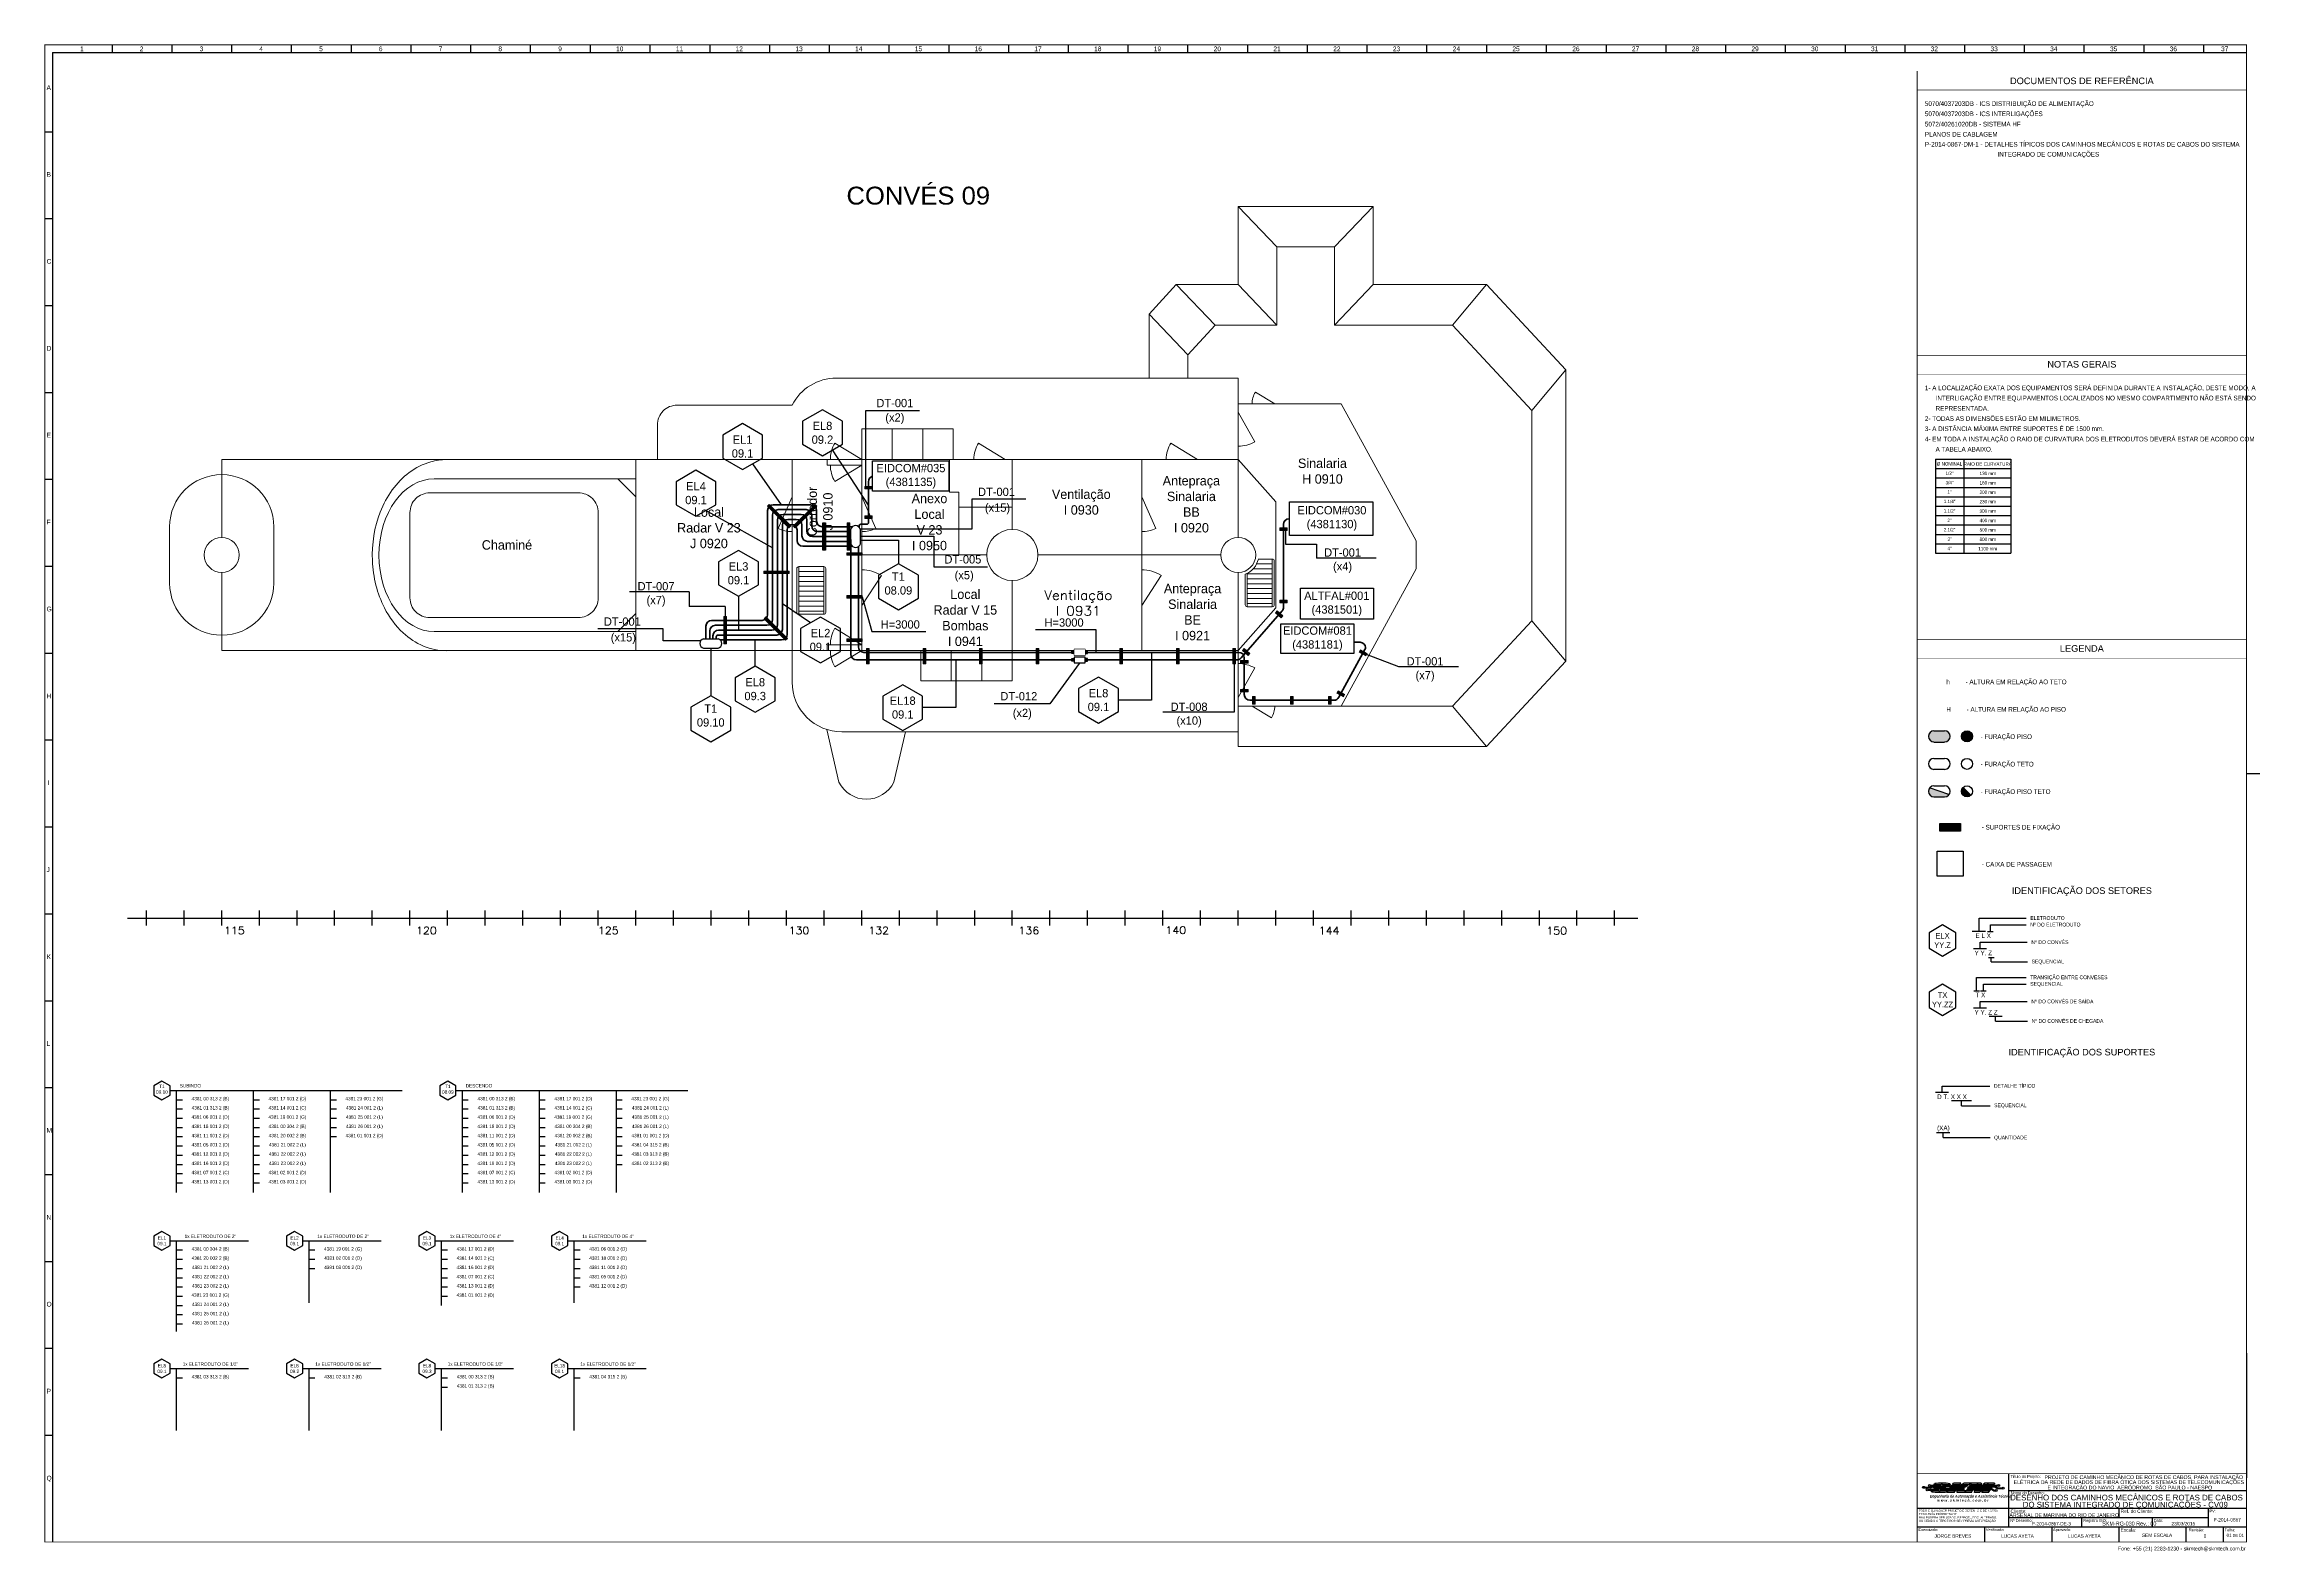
# Paper-space layout 'Layout1' of a CAD drawing. Header units: millimetres. Extents: x 690 to 1867, y -497 to 304.
# The model-space entities are those that its viewports show. They can reach past a viewport. Long polylines and large blocks are cut down to what shows.
import ezdxf
from ezdxf.enums import TextEntityAlignment as Align

# ---------------------------------------------------------------- set-up
doc = ezdxf.new("R2010")
doc.units = ezdxf.units.MM
doc.set_wipeout_variables(frame=1)
doc.linetypes.add('CENTER2', pattern=[28.575, 19.05, -3.175, 3.175, -3.175])
for name, color, linetype in [('120$12$A', 7, 'Continuous'), ('222AUXILIAR', 7, 'Continuous'), ('225CONVÉS', 1, 'Continuous'), ('225LINHACENTRO', 6, 'Continuous'), ('Arq Viewport', 8, 'Continuous'), ('Formulario', 7, 'Continuous'), ('linha', 7, 'Continuous')]:
    doc.layers.add(name, color=color, linetype=linetype)
for name, color, linetype, lineweight in [('BANDEIROLA', 80, 'Continuous', 30), ('Caixa', 7, 'Continuous', 30), ('EL1', 1, 'Continuous', 40), ('EL18', 237, 'Continuous', 40), ('EL2', 2, 'Continuous', 40), ('EL3', 4, 'Continuous', 40), ('EL4', 6, 'Continuous', 40), ('EL8', 191, 'Continuous', 40), ('EQUIPAMENTO', 7, 'Continuous', 30), ('TEXTO', 3, 'Continuous', 0), ('TRANSIÇÃO', 7, 'Continuous', 30)]:
    doc.layers.add(name, color=color, linetype=linetype, lineweight=lineweight)
doc.layers.get('Arq Viewport').off()
doc.styles.add('ARIA', font='arial.ttf')
doc.styles.add('ARIAL', font='arial.ttf', dxfattribs={"height": 2})
doc.styles.add('negrito', font='arialbi.ttf')
doc.styles.add('REGUA080', font='SIMPLEX.SHX', dxfattribs={"width": 1.07, "height": 1.5})
doc.styles.add('REGUA100', font='SIMPLEX.SHX', dxfattribs={"width": 1.07, "height": 250})
doc.styles.add('ROMANS', font='arial.ttf', dxfattribs={"height": 2})
doc.styles.add('Style-INTL_ISO', font='INTL_ISO.shx')
doc.styles.add('SWISCNBT', font='swissci.ttf')

# ---------------------------------------------------------------- blocks, each defined once
blk = doc.blocks.new('Logo')
h = blk.add_hatch(color=256)
edge = h.paths.add_edge_path(flags=16)
edge.add_arc((206.5, 66.1), 0.825, 0, 360)
edge = h.paths.add_edge_path()
edge.add_arc((201.5, 64.5), 0.825, 0, 360)
edge = h.paths.add_edge_path(flags=17)
edge.add_arc((204.5, 62.5), 0.825, 0, 360)
edge = h.paths.add_edge_path()
edge.add_arc((264.4, 66.1), 0.825, 0, 360)
edge = h.paths.add_edge_path()
edge.add_arc((268.1, 63.7), 0.825, 0, 360)
edge = h.paths.add_edge_path()
edge.add_arc((262.4, 61.9), 0.825, 0, 360)
h.paths.add_polyline_path([(232.8, 68.1), (226.6, 68.1), (225.7, 66.9), (232, 66.9)], flags=17)
h.paths.add_polyline_path([(249.8, 68.1), (241.7, 68.1), (240.8, 66.9), (249.8, 66.9), (249.8, 66.9)], flags=16)
h.paths.add_polyline_path([(241.4, 68.1), (235.2, 68.1), (233.2, 66.9), (239.5, 66.9)], flags=17)
h.paths.add_polyline_path([(248.4, 60.3), (244.2, 60.3), (244.3, 61.8), (250.1, 61.8)], flags=17)
h.paths.add_polyline_path([(241.5, 60.3), (229.6, 60.3), (229.6, 61.8), (242.6, 61.8)], flags=17)
h.paths.add_polyline_path([(237.4, 62.2), (237.8, 62.8), (243.3, 62.8), (242.9, 62.2)], flags=17)
h.paths.add_polyline_path([(244.4, 62.2), (250.6, 62.2), (251.3, 62.8), (244.5, 62.8)], flags=17)
h.paths.add_polyline_path([(251.3, 61.8), (257, 61.8), (255.9, 60.3), (250.2, 60.3)], flags=17)
h.paths.add_polyline_path([(238, 63), (238.5, 63.6), (243.9, 63.6), (243.5, 63)], flags=16)
h.paths.add_polyline_path([(244.5, 63), (244.6, 63.6), (252.2, 63.6), (251.6, 63)], flags=16)
h.paths.add_polyline_path([(252.2, 63), (258.4, 63), (260.3, 61.6), (261.6, 61.6), (261.6, 62.2), (260.6, 62.2), (258.7, 63.6), (252.6, 63.6)])
h.paths.add_polyline_path([(239.4, 64.9), (239.8, 65.4), (261.5, 65.4), (263.5, 64), (267.3, 64), (267.3, 63.4), (263.2, 63.4), (261.2, 64.9)])
h.paths.add_polyline_path([(240, 65.8), (240.5, 66.4), (263.6, 66.4), (263.6, 65.8)])
h.paths.add_polyline_path([(231.5, 65.8), (237.7, 65.8), (238.6, 66.4), (232.4, 66.4)], flags=16)
edge = h.paths.add_edge_path(flags=17)
edge.add_line((228.5, 62.2), (229, 62.8))
edge.add_line((229, 62.8), (215.5, 62.8))
edge.add_arc((214.8, 62.3), 0.918, -4.4266, 32.9983, ccw=False)
edge.add_line((215.7, 62.2), (228.5, 62.2))
h.paths.add_polyline_path([(229.6, 62.2), (229.6, 62.8), (235.6, 62.8), (235.6, 62.2)], flags=17)
h.paths.add_polyline_path([(235.6, 63.9), (235.6, 64.4), (235.6, 64.5), (223.9, 64.5), (223.5, 63.9)], flags=17)
h.paths.add_polyline_path([(231.2, 65.8), (231.6, 66.4), (225.3, 66.4), (224.9, 65.8)], flags=16)
h.paths.add_polyline_path([(236.2, 64.9), (237.1, 65.4), (224.7, 65.4), (224.2, 64.9)], flags=16)
edge = h.paths.add_edge_path(flags=17)
edge.add_line((217.3, 66.9), (223.9, 66.9))
edge.add_line((223.9, 66.9), (223.8, 67))
edge.add_line((223.8, 67), (223.8, 67.2))
edge.add_line((223.8, 67.2), (223.5, 67.3))
edge.add_ellipse((216.9, 67.3), major_axis=(6.6, 0), ratio=0.117925, start_angle=0, end_angle=157.0715)
edge.add_arc((211.4, 65.6), 2.03, 106.7626, 143.4869)
edge.add_line((209.8, 66.9), (216.2, 66.9))
edge.add_arc((216.8, 66.1), 0.918, 53.0381, 126.9619, ccw=False)
edge = h.paths.add_edge_path()
edge.add_line((227.2, 60.3), (220.9, 60.3))
edge.add_line((251.6, 62.2), (257.3, 62.2))
edge.add_line((251.6, 62.2), (252, 62.8))
edge.add_line((257.3, 62.2), (257.7, 62.8))
edge.add_line((252, 62.8), (257.8, 62.8))
edge.add_line((257.9, 63), (258.3, 63.6))
edge.add_line((238.7, 63.9), (239.1, 64.5))
edge.add_line((244.1, 63.9), (244.5, 64.5))
edge.add_line((244.6, 63.9), (252.5, 63.9))
edge.add_line((244.6, 63.9), (244.7, 64.5))
edge.add_line((252.5, 63.9), (253.2, 64.5))
edge.add_line((252.8, 63.9), (258.5, 63.9))
edge.add_line((252.8, 63.9), (253.3, 64.5))
edge.add_line((258.5, 63.9), (259, 64.5))
edge.add_line((244.8, 64.9), (245.2, 65.4))
edge.add_line((253.5, 64.9), (254, 65.4))
edge.add_line((259.2, 64.9), (259.7, 65.4))
edge.add_line((245.5, 65.8), (245.9, 66.4))
edge.add_line((249.5, 65.8), (249.7, 66.4))
edge.add_line((249.7, 65.4), (249.2, 65))
edge.add_line((254.2, 65.8), (254.6, 66.4))
edge.add_line((259.9, 65.8), (260.3, 66.4))
edge.add_line((229.2, 63), (229.6, 63.6))
edge.add_line((229.6, 63.6), (229.6, 63))
edge.add_line((235.6, 63), (235.6, 63.6))
edge.add_line((229.6, 63), (235.6, 63))
edge.add_line((238.7, 63.9), (244.1, 63.9))
edge.add_line((239.1, 64.5), (259, 64.5))
edge.add_line((207.4, 62.2), (207.3, 62.6))
edge.add_line((207.3, 62.6), (207.3, 62.8))
edge.add_line((222.3, 62.2), (222.7, 62.8))
edge.add_arc((219.3, 62.2), 2.04, 358.813, 375.0383)
edge.add_arc((214.8, 62.3), 0.918, 211.2349, 328.7651)
edge.add_line((222.9, 63), (223.3, 63.6))
edge.add_line((215.6, 61.8), (228.3, 61.8))
edge.add_arc((219.3, 62.2), 2.04, 23.2251, 42.4172)
edge.add_arc((214.8, 62.3), 0.918, 57.5598, 75.416)
edge.add_line((223.3, 63.6), (235.6, 63.6))
edge.add_arc((219.3, 62.2), 2.04, 53.9744, 73.6669)
edge.add_line((212.6, 63.6), (215.1, 63.1))
edge.add_line((217.8, 64.9), (216.5, 65.3))
edge.add_arc((211.4, 65.6), 2.03, 215.8441, 225.6711)
edge.add_line((217.7, 65.8), (224.2, 65.8))
edge.add_arc((216.8, 66.1), 0.918, 229.5083, 255.416)
edge.add_arc((211.4, 65.6), 2.03, 186.3302, 203.0448)
edge.add_line((260.7, 66.9), (261, 67.3))
edge.add_line((255, 66.9), (255.9, 68.1))
edge.add_line((251.4, 66.9), (260.7, 66.9))
edge.add_line((250.8, 66.4), (250.1, 65.8))
edge.add_line((246.3, 66.9), (247.2, 68.1))
edge.add_line((224.1, 66.4), (224.2, 65.8))
edge.add_line((224.2, 65.8), (224.3, 65.6))
edge.add_arc((216.8, 66.1), 0.918, 165.3576, 201.6546)
edge.add_arc((211.4, 65.6), 2.03, 159.6364, 176.1707)
edge.add_line((202.3, 64.7), (207.5, 64.7))
edge.add_line((202.3, 64.2), (207.6, 64.2))
edge.add_line((205.3, 62.8), (213.9, 62.8))
edge.add_line((205.3, 62.2), (213.9, 62.2))
edge.add_line((209.2, 64.9), (217.8, 64.9))
edge.add_line((209.1, 65.4), (216.2, 65.4))
edge.add_line((207.5, 64.7), (209.1, 65.4))
edge.add_line((207.6, 64.2), (209.2, 64.9))
edge.add_line((209.7, 64.5), (219.1, 64.5))
edge.add_line((211.1, 63.9), (220.5, 63.9))
edge.add_line((215.3, 63), (229.2, 63))
edge.add_line((212.6, 63.6), (220.8, 63.6))
edge.add_line((207.5, 61.8), (214, 61.8))
edge.add_line((207.3, 66.4), (215.9, 66.4))
edge.add_line((207.3, 65.8), (215.9, 65.8))
edge.add_line((220, 64.2), (219.1, 64.5))
edge.add_arc((216.8, 66.1), 0.918, 0, 14.6424)
edge.add_line((217.7, 66.1), (217.7, 65.6))
edge.add_line((217.7, 65.6), (224.3, 65.6))
edge.add_line((213.9, 62.8), (207.3, 62.8))
edge.add_line((213.9, 62.3), (213.9, 62.8))
edge.add_arc((214.8, 62.3), 0.918, 180, 184.4266)
edge.add_line((208.1, 61.1), (207.8, 61.2))
edge.add_line((207.8, 61.2), (207.7, 61.4))
edge.add_line((207.7, 61.4), (207.5, 61.7))
edge.add_line((207.5, 61.7), (207.5, 61.8))
edge.add_arc((219.3, 62.2), 2.04, 314.9943, 347.3148)
edge.add_line((210.5, 64), (211.1, 63.9))
edge.add_ellipse((214.7, 61.1), major_axis=(6.6, 0), ratio=0.117925, start_angle=180, end_angle=337.0715)
edge.add_arc((210.8, 65.7), 1.74, 241.0527, 261.3981)
edge.add_line((261, 68.1), (252.8, 68.1))
edge.add_line((220.9, 60.3), (222, 61.8))
edge.add_line((227.2, 60.3), (228.3, 61.8))
edge.add_line((236, 60.3), (237.1, 61.8))
edge.add_line((252.8, 68.1), (251.4, 66.9))
edge.add_line((249.2, 65), (249.3, 65.4))
edge.add_line((261, 68.1), (261, 67.3))
h = blk.add_hatch(color=256)
h.paths.add_polyline_path([(255.9, 68.1), (252.8, 68.1), (251.4, 66.9), (255, 66.9)])
h.paths.add_polyline_path([(261, 68.1), (255.9, 68.1), (255, 66.9), (260.7, 66.9), (261, 67.3)])
h.paths.add_polyline_path([(209.5, 66.4), (207.3, 66.4, -0.088598), (207.4, 66.1, -0.088598), (207.3, 65.8), (209.4, 65.8, -0.07227)])
h.paths.add_polyline_path([(215.9, 66.4), (209.5, 66.4, 0.07227), (209.4, 65.8), (215.9, 65.8, -0.159713)])
h.paths.add_polyline_path([(224.1, 66.4), (217.7, 66.4, -0.063976), (217.7, 66.1), (217.7, 65.8), (224.2, 65.8)])
h.paths.add_polyline_path([(209.2, 64.9), (209.5, 64.9, -0.073061), (209.4, 65.4), (209.1, 65.4), (207.5, 64.7), (202.3, 64.7, -0.088598), (202.4, 64.5, -0.088598), (202.3, 64.2), (207.6, 64.2)])
h.paths.add_polyline_path([(216.6, 65.2, -0.113528), (216.2, 65.4), (209.4, 65.4, 0.073061), (209.5, 64.9), (217.8, 64.9)])
h.paths.add_polyline_path([(244.5, 64.5), (239.1, 64.5), (238.7, 63.9), (244.1, 63.9)])
h.paths.add_polyline_path([(253.2, 64.5), (244.7, 64.5), (244.6, 63.9), (252.5, 63.9)])
h.paths.add_polyline_path([(259, 64.5), (253.3, 64.5), (252.8, 63.9), (258.5, 63.9)])
h.paths.add_polyline_path([(257.7, 62.8), (252, 62.8), (251.6, 62.2), (257.3, 62.2)])
h.paths.add_polyline_path([(235.6, 63.6), (229.6, 63.6), (229.6, 63), (235.6, 63)])
h.paths.add_polyline_path([(229.6, 63.6), (223.3, 63.6), (222.9, 63), (229.2, 63)])
h.paths.add_polyline_path([(228.3, 61.8), (222, 61.8), (220.9, 60.3), (227.2, 60.3)])
edge = h.paths.add_edge_path()
edge.add_line((221.3, 61.8), (215.6, 61.8))
edge.add_arc((214.8, 62.3), 0.918, 211.2349, 328.7651, ccw=False)
edge.add_line((214, 61.8), (207.5, 61.8))
edge.add_line((207.5, 61.8), (207.5, 61.7))
edge.add_line((207.5, 61.7), (207.7, 61.4))
edge.add_line((207.7, 61.4), (207.8, 61.2))
edge.add_line((207.8, 61.2), (208.1, 61.1))
edge.add_ellipse((214.7, 61.1), major_axis=(6.6, 0), ratio=0.117925, start_angle=180, end_angle=337.0715)
edge.add_arc((219.3, 62.2), 2.04, 314.9943, 347.3148)
h.paths.add_polyline_path([(213.9, 62.8), (207.3, 62.8), (207.3, 62.6), (207.4, 62.2), (213.9, 62.2, -0.019317), (213.9, 62.3)])
h.paths.add_polyline_path([(207.3, 62.6), (207.3, 62.8), (205.3, 62.8, -0.088598), (205.3, 62.5, -0.088598), (205.3, 62.2), (207.4, 62.2)])
h.paths.add_polyline_path([(220.8, 63.6), (212.6, 63.6), (215.1, 63.1, -0.053826), (215.3, 63), (221.2, 63, 0.083938)])
for points in [[(219.1, 64.5), (209.7, 64.5, 0.042905), (210, 64.2, 0.089007), (210.5, 64), (211.1, 63.9), (220.5, 63.9, 0.086137), (219.9, 64.2), (219.9, 64.2)], [(224.2, 65.8), (217.7, 65.8), (217.7, 65.6), (224.3, 65.6)], [(222.9, 63), (223.3, 63.6), (220.8, 63.6, -0.083938), (221.2, 63)]]:
    blk.add_hatch(color=256).paths.add_polyline_path(points)
at = {"color": 7}
for p, q in [((202.3, 64.7), (207.5, 64.7)), ((202.3, 64.2), (207.6, 64.2)), ((205.3, 62.8), (213.9, 62.8)), ((205.3, 62.2), (213.9, 62.2)), ((207.3, 66.4), (215.9, 66.4)), ((207.3, 65.8), (215.9, 65.8)), ((213.9, 62.8), (207.3, 62.8)), ((207.5, 64.7), (209.1, 65.4)), ((207.5, 61.8), (214, 61.8)), ((207.6, 64.2), (209.2, 64.9)), ((209.1, 65.4), (216.2, 65.4)), ((209.2, 64.9), (217.8, 64.9)), ((209.7, 64.5), (219.1, 64.5)), ((209.8, 66.9), (216.2, 66.9)), ((211.1, 63.9), (220.5, 63.9)), ((212.6, 63.6), (220.8, 63.6)), ((213.9, 62.3), (213.9, 62.8)), ((215.3, 63), (229.2, 63)), ((215.5, 62.8), (229, 62.8)), ((215.6, 61.8), (228.3, 61.8)), ((215.7, 62.2), (228.5, 62.2)), ((217.3, 66.9), (223.9, 66.9)), ((217.7, 66.4), (224.1, 66.4)), ((217.7, 66.1), (217.7, 65.6)), ((217.7, 65.8), (224.2, 65.8)), ((217.7, 65.6), (224.3, 65.6)), ((220.9, 60.3), (222, 61.8)), ((227.2, 60.3), (220.9, 60.3)), ((222.3, 62.2), (222.7, 62.8)), ((222.9, 63), (223.3, 63.6)), ((223.3, 63.6), (235.6, 63.6)), ((223.5, 63.9), (223.9, 64.5)), ((223.5, 63.9), (235.6, 63.9)), ((223.9, 64.5), (235.6, 64.5)), ((224.2, 64.9), (224.7, 65.4)), ((224.2, 64.9), (236.2, 64.9)), ((224.7, 65.4), (237.1, 65.4)), ((224.9, 65.8), (225.3, 66.4)), ((224.9, 65.8), (231.2, 65.8)), ((225.3, 66.4), (231.6, 66.4)), ((225.7, 66.9), (226.6, 68.1)), ((225.7, 66.9), (232, 66.9)), ((232.8, 68.1), (226.6, 68.1)), ((227.2, 60.3), (228.3, 61.8)), ((228.5, 62.2), (229, 62.8)), ((229.2, 63), (229.6, 63.6)), ((229.6, 63), (229.6, 63.6)), ((229.6, 63), (235.6, 63)), ((229.6, 62.2), (229.6, 62.8)), ((229.6, 62.8), (235.6, 62.8)), ((229.6, 62.2), (235.6, 62.2)), ((229.6, 61.8), (242.6, 61.8)), ((229.6, 60.3), (229.6, 61.8)), ((241.5, 60.3), (229.6, 60.3)), ((231.2, 65.8), (231.6, 66.4)), ((231.5, 65.8), (232.4, 66.4)), ((231.5, 65.8), (237.7, 65.8)), ((232, 66.9), (232.8, 68.1)), ((232.4, 66.4), (238.6, 66.4)), ((233.2, 66.9), (235.2, 68.1)), ((233.2, 66.9), (239.5, 66.9)), ((241.4, 68.1), (235.2, 68.1)), ((235.6, 64.4), (235.6, 64.5)), ((235.6, 63.9), (235.6, 64.4)), ((235.6, 63), (235.6, 63.6)), ((235.6, 62.2), (235.6, 62.8)), ((236, 60.3), (237.1, 61.8)), ((236.2, 64.9), (237.1, 65.4)), ((237.4, 62.2), (237.8, 62.8)), ((237.4, 62.2), (242.9, 62.2)), ((237.7, 65.8), (238.6, 66.4)), ((237.8, 62.8), (243.3, 62.8)), ((238, 63), (238.5, 63.6)), ((238, 63), (243.5, 63)), ((238.5, 63.6), (243.9, 63.6)), ((238.7, 63.9), (239.1, 64.5)), ((238.7, 63.9), (244.1, 63.9)), ((239.1, 64.5), (259, 64.5)), ((239.4, 64.9), (239.8, 65.4)), ((239.4, 64.9), (261.2, 64.9)), ((239.5, 66.9), (241.4, 68.1)), ((239.8, 65.4), (261.5, 65.4)), ((240, 65.8), (240.5, 66.4)), ((240, 65.8), (263.6, 65.8)), ((240.5, 66.4), (263.6, 66.4)), ((240.8, 66.9), (241.7, 68.1)), ((240.8, 66.9), (249.8, 66.9)), ((241.5, 60.3), (242.6, 61.8)), ((249.8, 68.1), (241.7, 68.1)), ((242.9, 62.2), (243.3, 62.8)), ((243.5, 63), (243.9, 63.6)), ((244.1, 63.9), (244.5, 64.5)), ((244.2, 60.3), (244.3, 61.8)), ((248.4, 60.3), (244.2, 60.3)), ((244.3, 61.8), (250.1, 61.8)), ((244.4, 62.2), (244.5, 62.8)), ((244.4, 62.2), (250.6, 62.2)), ((244.5, 63), (244.6, 63.6)), ((244.5, 63), (251.6, 63)), ((244.5, 62.8), (251.3, 62.8)), ((244.6, 63.9), (244.7, 64.5)), ((244.6, 63.9), (252.5, 63.9)), ((244.6, 63.6), (252.2, 63.6)), ((244.8, 64.9), (245.2, 65.4)), ((245.5, 65.8), (245.9, 66.4)), ((246.3, 66.9), (247.2, 68.1)), ((248.4, 60.3), (250.1, 61.8)), ((249.7, 65.4), (249.2, 65)), ((249.2, 65), (249.3, 65.4)), ((249.5, 65.8), (249.7, 66.4)), ((249.8, 68.1), (249.8, 66.9)), ((249.8, 66.9), (249.8, 66.9)), ((250.8, 66.4), (250.1, 65.8)), ((250.2, 60.3), (251.3, 61.8)), ((255.9, 60.3), (250.2, 60.3)), ((250.6, 62.2), (251.3, 62.8)), ((251.3, 61.8), (257, 61.8)), ((252.8, 68.1), (251.4, 66.9)), ((251.4, 66.9), (260.7, 66.9)), ((251.6, 63), (252.2, 63.6)), ((251.6, 62.2), (252, 62.8)), ((251.6, 62.2), (257.3, 62.2)), ((252, 62.8), (257.8, 62.8)), ((252.2, 63), (252.6, 63.6)), ((252.2, 63), (258.4, 63)), ((252.5, 63.9), (253.2, 64.5)), ((252.6, 63.6), (258.7, 63.6)), ((261, 68.1), (252.8, 68.1)), ((252.8, 63.9), (253.3, 64.5)), ((252.8, 63.9), (258.5, 63.9)), ((253.5, 64.9), (254, 65.4)), ((254.2, 65.8), (254.6, 66.4)), ((255, 66.9), (255.9, 68.1)), ((255.9, 60.3), (257, 61.8)), ((257.3, 62.2), (257.7, 62.8)), ((257.9, 63), (258.3, 63.6)), ((258.4, 63), (260.3, 61.6)), ((258.5, 63.9), (259, 64.5)), ((258.7, 63.6), (260.6, 62.2)), ((259.2, 64.9), (259.7, 65.4)), ((259.9, 65.8), (260.3, 66.4)), ((260.3, 61.6), (261.6, 61.6)), ((260.6, 62.2), (261.6, 62.2)), ((260.7, 66.9), (261, 67.3)), ((261, 68.1), (261, 67.3)), ((261.2, 64.9), (263.2, 63.4)), ((261.5, 65.4), (263.5, 64)), ((261.6, 62.2), (261.6, 61.6)), ((263.2, 63.4), (267.3, 63.4)), ((263.5, 64), (267.3, 64)), ((263.6, 66.4), (263.6, 65.8)), ((267.3, 64), (267.3, 63.4))]:
    blk.add_line(p, q, dxfattribs=at)
for p, q in [((219.9, 64.2), (219.9, 64.2)), ((223.3, 63.6), (220.8, 63.6))]:
    blk.add_line(p, q)
for points in [[(207.4, 62.2), (207.3, 62.6), (207.3, 62.8)], [(208.1, 61.1), (207.8, 61.2), (207.7, 61.4), (207.5, 61.7), (207.5, 61.8)], [(210.5, 64), (211.1, 63.9)], [(212.6, 63.6), (215.1, 63.1)], [(217.8, 64.9), (216.5, 65.3)], [(220, 64.2), (219.1, 64.5)], [(223.5, 67.3), (223.8, 67.2), (223.8, 67), (223.9, 66.9)], [(224.1, 66.4), (224.2, 65.8), (224.3, 65.6)]]:
    blk.add_lwpolyline(points, dxfattribs=at)
for centre in [(201.5, 64.5), (204.5, 62.5), (206.5, 66.1), (262.4, 61.9), (264.4, 66.1), (268.1, 63.7)]:
    blk.add_circle(centre, 0.825, dxfattribs=at)
for centre, radius, start, end in [((211.4, 65.6), 2.03, 159.6364, 176.1707), ((211.4, 65.6), 2.03, 186.3302, 203.0448), ((211.4, 65.6), 2.03, 215.8441, 225.6711), ((211.4, 65.6), 2.03, 106.7626, 143.4869), ((210.8, 65.7), 1.74, 241.0527, 261.3981), ((214.8, 62.3), 0.918, 180, 184.4266), ((214.8, 62.3), 0.918, 211.2349, 328.7651), ((214.8, 62.3), 0.918, 57.5598, 75.416), ((214.8, 62.3), 0.918, 355.5734, 32.9983), ((216.8, 66.1), 0.918, 165.3576, 201.6546), ((216.8, 66.1), 0.918, 53.0381, 126.9619), ((216.8, 66.1), 0.918, 229.5083, 255.416), ((216.8, 66.1), 0.918, 0, 14.6424), ((219.3, 62.2), 2.04, 53.9744, 73.6669), ((219.3, 62.2), 2.04, 23.2251, 42.4172), ((219.3, 62.2), 2.04, 314.9943, 347.3148), ((219.3, 62.2), 2.04, 358.813, 15.0383)]:
    blk.add_arc(centre, radius, start, end, dxfattribs=at)
for centre, start_param, end_param in [((214.7, 61.1), 3.141593, 5.883008), ((216.9, 67.3), 0, 2.741415)]:
    blk.add_ellipse(centre, major_axis=(6.6, 0), ratio=0.117925, start_param=start_param, end_param=end_param, dxfattribs=at)
at = {"insert": (206.5, 58.2), "char_height": 2.239, "width": 805.954, "attachment_point": 1}
blk.add_mtext('{\\fImpact|b1|i1|c0|p34;Engenharia de Automação e Assistência Técnica}', dxfattribs=at)

msp = doc.modelspace()

# ---------------------------------------------------------------- hatches: boundary and pattern name
h = msp.add_hatch(color=3)
h.dxf.hatch_style = 1
h.paths.add_polyline_path([(384381, 812668), (384431, 812718), (385003, 812145), (384954, 812096)])
h = msp.add_hatch(color=3)
h.dxf.hatch_style = 1
h.paths.add_polyline_path([(385696, 812668), (385646, 812718), (385074, 812145), (385123, 812096)])
h = msp.add_hatch(color=3)
h.dxf.hatch_style = 1
h.paths.add_polyline_path([(385924, 812226), (385854, 812226), (385854, 811506), (385924, 811506)])
h = msp.add_hatch(color=3)
h.dxf.hatch_style = 1
h.paths.add_polyline_path([(384292, 809681), (384341, 809731), (384914, 809158), (384865, 809109)])
at = {"layer": 'TEXTO'}
h = msp.add_hatch(color=3, dxfattribs=at)
h.dxf.hatch_style = 1
h.paths.add_polyline_path([(387167, 813198), (386967, 813198), (386967, 813128), (387167, 813128)])
h = msp.add_hatch(color=3, dxfattribs=at)
h.dxf.hatch_style = 1
h.paths.add_polyline_path([(386567, 812026), (386567, 812226), (386497, 812226), (386497, 812026)])
h = msp.add_hatch(color=3, dxfattribs=at)
h.dxf.hatch_style = 1
h.paths.add_polyline_path([(387167, 812416), (386967, 812416), (386967, 812346), (387167, 812346)])
h = msp.add_hatch(color=3, dxfattribs=at)
h.dxf.hatch_style = 1
h.paths.add_polyline_path([(386567, 811896), (386567, 812096), (386497, 812096), (386497, 811896)])
h = msp.add_hatch(color=3, dxfattribs=at)
h.dxf.hatch_style = 1
h.paths.add_polyline_path([(386567, 811766), (386567, 811966), (386497, 811966), (386497, 811766)])
h = msp.add_hatch(color=3, dxfattribs=at)
h.dxf.hatch_style = 1
h.paths.add_polyline_path([(386567, 811636), (386567, 811836), (386497, 811836), (386497, 811636)])
h = msp.add_hatch(color=3, dxfattribs=at)
h.dxf.hatch_style = 1
h.paths.add_polyline_path([(386567, 811506), (386567, 811706), (386497, 811706), (386497, 811506)])
h = msp.add_hatch(color=3, dxfattribs=at)
h.dxf.hatch_style = 1
h.paths.add_polyline_path([(398190, 812095), (397990, 812095), (397990, 812025), (398190, 812025)])
h = msp.add_hatch(color=3, dxfattribs=at)
h.dxf.hatch_style = 1
h.paths.add_polyline_path([(384488, 810949), (384288, 810949), (384288, 810879), (384488, 810879)])
h = msp.add_hatch(color=3, dxfattribs=at)
h.dxf.hatch_style = 1
h.paths.add_polyline_path([(384618, 810949), (384418, 810949), (384418, 810879), (384618, 810879)])
h = msp.add_hatch(color=3, dxfattribs=at)
h.dxf.hatch_style = 1
h.paths.add_polyline_path([(384748, 810949), (384548, 810949), (384548, 810879), (384748, 810879)])
h = msp.add_hatch(color=3, dxfattribs=at)
h.dxf.hatch_style = 1
h.paths.add_polyline_path([(384878, 810949), (384678, 810949), (384678, 810879), (384878, 810879)])
h = msp.add_hatch(color=3, dxfattribs=at)
h.dxf.hatch_style = 1
h.paths.add_polyline_path([(384957, 810949), (384757, 810949), (384757, 810879), (384957, 810879)])
h = msp.add_hatch(color=3, dxfattribs=at)
h.dxf.hatch_style = 1
h.paths.add_polyline_path([(386495, 811366), (386897, 811366), (386897, 811436), (386495, 811436)])
h = msp.add_hatch(color=3, dxfattribs=at)
h.dxf.hatch_style = 1
h.paths.add_polyline_path([(386495, 810229), (386897, 810229), (386897, 810299), (386495, 810299)])
h = msp.add_hatch(color=3, dxfattribs=at)
h.dxf.hatch_style = 1
h.paths.add_polyline_path([(398073, 809759), (397922, 809891), (397876, 809838), (398027, 809706)])
h = msp.add_hatch(color=3, dxfattribs=at)
h.dxf.hatch_style = 1
h.paths.add_polyline_path([(398190, 810178), (397990, 810178), (397990, 810108), (398190, 810108)])
h = msp.add_hatch(color=3, dxfattribs=at)
h.dxf.hatch_style = 1
h.paths.add_polyline_path([(383292, 809537), (383292, 809737), (383222, 809737), (383222, 809537)])
h = msp.add_hatch(color=3, dxfattribs=at)
h.dxf.hatch_style = 1
h.paths.add_polyline_path([(383292, 809407), (383292, 809607), (383222, 809607), (383222, 809407)])
h = msp.add_hatch(color=3, dxfattribs=at)
h.dxf.hatch_style = 1
h.paths.add_polyline_path([(383292, 809277), (383292, 809477), (383222, 809477), (383222, 809277)])
h = msp.add_hatch(color=3, dxfattribs=at)
h.dxf.hatch_style = 1
h.paths.add_polyline_path([(383292, 809147), (383292, 809347), (383222, 809347), (383222, 809147)])
h = msp.add_hatch(color=3, dxfattribs=at)
h.dxf.hatch_style = 1
h.paths.add_polyline_path([(383292, 809017), (383292, 809217), (383222, 809217), (383222, 809017)])
h = msp.add_hatch(color=3, dxfattribs=at)
h.dxf.hatch_style = 1
h.paths.add_polyline_path([(386495, 809076), (386897, 809076), (386897, 809146), (386495, 809146)])
h = msp.add_hatch(color=3, dxfattribs=at)
h.dxf.hatch_style = 1
h.paths.add_polyline_path([(387087, 808488), (387087, 808889), (387017, 808889), (387017, 808488)])
h = msp.add_hatch(color=3, dxfattribs=at)
h.dxf.hatch_style = 1
h.paths.add_polyline_path([(388587, 808488), (388587, 808889), (388517, 808889), (388517, 808488)])
h = msp.add_hatch(color=3, dxfattribs=at)
h.dxf.hatch_style = 1
h.paths.add_polyline_path([(390087, 808488), (390087, 808889), (390017, 808889), (390017, 808488)])
h = msp.add_hatch(color=3, dxfattribs=at)
h.dxf.hatch_style = 1
h.paths.add_polyline_path([(391587, 808488), (391587, 808889), (391517, 808889), (391517, 808488)])
h = msp.add_hatch(color=3, dxfattribs=at)
h.dxf.hatch_style = 1
h.paths.add_polyline_path([(393817, 808488), (393817, 808889), (393747, 808889), (393747, 808488)])
h = msp.add_hatch(color=3, dxfattribs=at)
h.dxf.hatch_style = 1
h.paths.add_polyline_path([(395317, 808488), (395317, 808889), (395247, 808889), (395247, 808488)])
h = msp.add_hatch(color=3, dxfattribs=at)
h.dxf.hatch_style = 1
h.paths.add_polyline_path([(396817, 808488), (396817, 808889), (396747, 808889), (396747, 808488)])
h = msp.add_hatch(color=3, dxfattribs=at)
h.dxf.hatch_style = 1
h.paths.add_polyline_path([(397196, 808757), (397045, 808888), (396999, 808836), (397150, 808704)])
h = msp.add_hatch(color=3, dxfattribs=at)
h.dxf.hatch_style = 1
h.paths.add_polyline_path([(400313, 808760), (400137, 808856), (400104, 808795), (400279, 808699)])
h = msp.add_hatch(color=3, dxfattribs=at)
h.dxf.hatch_style = 1
h.paths.add_polyline_path([(397150, 808569), (396950, 808569), (396950, 808499), (397150, 808499)])
h = msp.add_hatch(color=3, dxfattribs=at)
h.dxf.hatch_style = 1
h.paths.add_polyline_path([(397150, 807806), (396950, 807806), (396950, 807736), (397150, 807736)])
h = msp.add_hatch(color=3, dxfattribs=at)
h.dxf.hatch_style = 1
h.paths.add_polyline_path([(397340, 807416), (397340, 807616), (397270, 807616), (397270, 807416)])
h = msp.add_hatch(color=3, dxfattribs=at)
h.dxf.hatch_style = 1
h.paths.add_polyline_path([(398350, 807416), (398350, 807616), (398280, 807616), (398280, 807416)])
h = msp.add_hatch(color=3, dxfattribs=at)
h.dxf.hatch_style = 1
h.paths.add_polyline_path([(399359, 807416), (399359, 807616), (399289, 807616), (399289, 807416)])
h = msp.add_hatch(color=3, dxfattribs=at)
h.dxf.hatch_style = 1
h.paths.add_polyline_path([(399715, 807669), (399540, 807765), (399506, 807703), (399682, 807607)])

# ---------------------------------------------------------------- linework, layer by layer
for points in [[(384431, 812718), (384381, 812668), (384954, 812096), (385003, 812145)], [(385646, 812718), (385696, 812668), (385123, 812096), (385074, 812145)], [(385854, 812226), (385924, 812226), (385924, 811506), (385854, 811506)]]:
    msp.add_lwpolyline(points, close=True)
at = {"layer": '225CONVÉS', "color": 251, "lineweight": 0}
for p, q in [((397916, 819556), (396887, 820632)), ((399441, 819556), (400470, 820632)), ((396272, 817482), (395243, 818559)), ((397916, 817482), (396887, 818559)), ((399441, 817482), (400470, 818559)), ((402584, 817482), (403483, 818559)), ((395547, 816693), (394518, 817769)), ((404688, 815213), (405587, 816289)), ((397858, 815391), (397343, 815702)), ((396887, 815166), (397330, 814379)), ((386887, 813913), (386175, 814349)), ((390699, 813913), (389988, 814349)), ((395808, 813913), (395097, 814349)), ((380405, 813397), (380885, 812917)), ((386887, 813762), (386175, 813326)), ((385038, 812922), (384664, 812074)), ((386887, 812922), (387261, 812074)), ((394324, 812922), (394698, 812074)), ((385214, 809799), (385214, 811066)), ((385214, 810938), (385879, 810938)), ((385879, 811066), (385879, 809799)), ((397290, 811008), (397793, 811008)), ((397379, 811140), (397793, 811140)), ((397793, 811268), (397793, 810001)), ((385214, 810806), (385879, 810806)), ((385214, 810674), (385879, 810674)), ((385214, 810543), (385879, 810543)), ((385214, 810411), (385879, 810411)), ((386887, 810029), (387408, 810829)), ((394324, 810029), (394845, 810829)), ((397128, 810001), (397128, 810886)), ((397128, 810877), (397793, 810877)), ((397128, 810745), (397793, 810745)), ((397128, 810613), (397793, 810613)), ((397128, 810481), (397793, 810481)), ((397128, 810349), (397793, 810349)), ((380406, 809340), (380886, 809820)), ((385214, 810279), (385879, 810279)), ((385214, 810147), (385879, 810147)), ((385214, 810016), (385879, 810016)), ((385214, 809884), (385879, 809884)), ((397128, 810218), (397793, 810218)), ((397128, 810086), (397793, 810086)), ((386887, 808991), (386175, 809427)), ((405587, 808554), (404688, 809630)), ((386887, 808840), (386175, 808404)), ((396887, 807587), (397330, 808373)), ((397257, 807361), (397772, 807051)), ((402584, 807361), (403483, 806285))]:
    msp.add_line(p, q, dxfattribs=at)
for points in [[(396887, 807361), (396887, 806285), (403483, 806285), (405587, 808554), (405587, 816289), (403483, 818559), (400470, 818559), (400470, 820632), (396887, 820632), (396887, 818559), (395243, 818559), (394518, 817769), (394518, 816074)], [(396887, 807361), (402584, 807361), (404688, 809630), (404688, 815213), (402584, 817482), (399441, 817482), (399441, 819556), (397916, 819556), (397916, 817482), (396272, 817482), (395547, 816693), (395547, 816074)], [(369886, 811841), (369886, 813913), (380886, 813913), (380886, 808840), (369886, 808840), (369886, 810911)], [(391567, 811376), (394324, 811376), (394324, 813913), (390887, 813913), (390887, 812056)], [(396422, 811376), (394324, 811376), (394324, 813913), (396887, 813913), (396887, 811841)], [(375530, 813397), (380886, 813397), (380886, 809340), (375530, 809340)], [(390206, 811376), (389470, 811376), (389470, 812645), (390887, 812645), (390887, 812056)], [(390887, 810696), (390887, 808840), (386887, 808840), (386887, 811376), (390206, 811376)], [(391567, 811376), (394324, 811376), (394324, 808840), (390887, 808840), (390887, 810696)], [(396422, 811376), (394324, 811376), (394324, 808840), (396887, 808840), (396887, 810911)]]:
    msp.add_lwpolyline(points, dxfattribs=at)
for points in [[(381459, 814828, -0.414214), (381986, 815355), (385038, 815355, -0.281987), (386212, 816074), (396887, 816074), (396887, 813913), (381459, 813913)], [(368502, 810629, 1), (371271, 810629), (371271, 812124, 1), (368502, 812124)], [(379359, 809711), (375413, 809711, -0.414214), (374886, 810238), (374886, 812499, -0.414214), (375413, 813026), (379359, 813026, -0.414214), (379887, 812499), (379887, 810238, -0.414214)], [(385214, 811066), (385879, 811066, -0.414214), (385932, 811014), (385932, 809851, -0.414214), (385879, 809799), (385214, 809799, -0.414214), (385162, 809851), (385162, 811014, -0.414214)], [(396887, 808840), (385038, 808840), (385038, 807996, 0.414214), (386356, 806678), (396887, 806678)]]:
    msp.add_lwpolyline(points, format="xyb", close=True, dxfattribs=at)
for points in [[(401615, 811003), (399619, 807361), (396887, 807361), (396887, 808840), (397887, 809968), (397887, 812785), (396887, 813913), (396887, 815391), (399619, 815391), (401615, 811749), (401615, 811376)], [(386887, 813913), (387697, 813913), (387697, 814724), (386887, 814724)], [(387697, 813913), (388508, 813913), (388508, 814724), (387697, 814724)], [(388508, 813913), (389319, 813913), (389319, 814724), (388508, 814724)], [(385038, 813913), (380886, 813913), (380886, 808840), (385038, 808840)], [(385038, 808840), (386887, 808840), (386887, 813913), (385038, 813913)], [(386887, 813913), (385968, 813913), (385968, 813762), (386887, 813762)], [(389216, 813913), (386887, 813913), (386887, 811376), (389470, 811376), (389470, 813046), (389216, 813046), (389216, 813913)], [(390887, 813913), (390887, 812645), (389470, 812645), (389470, 813046), (389216, 813046), (389216, 813913)], [(386887, 808840), (385968, 808840), (385968, 808991), (386887, 808991)], [(388455, 808029), (389265, 808029), (389265, 808840), (388455, 808840)], [(389265, 808029), (390076, 808029), (390076, 808840), (389265, 808840)], [(390076, 808029), (390887, 808029), (390887, 808840), (390076, 808840)]]:
    msp.add_lwpolyline(points, close=True, dxfattribs=at)
for points in [[(397422, 811268), (397793, 811268, -0.414214), (397845, 811216), (397845, 810053, -0.414214), (397793, 810001), (397128, 810001, -0.414214), (397076, 810053), (397076, 810864)], [(388054, 806678), (387741, 805337, -0.615533), (386283, 805337), (385956, 806740)]]:
    msp.add_lwpolyline(points, format="xyb", dxfattribs=at)
for centre, radius in [((369886, 811376), 465), ((390887, 811376), 680), ((396887, 811376), 465)]:
    msp.add_circle(centre, radius, dxfattribs=at)
for centre, radius, start, end in [((397858, 815391), 601, 148.95093, 180), ((386887, 813913), 834, 148.49166, 180), ((390699, 813913), 834, 148.49166, 180), ((395808, 813913), 834, 148.49166, 180), ((396887, 815166), 903, 270, 299.43742), ((386887, 813762), 834, 180, 211.50834), ((385038, 812922), 926, 246.18545, 270), ((386887, 812922), 926, 270, 293.81455), ((394324, 812922), 926, 270, 293.81455), ((386887, 810029), 955, 56.90445, 90), ((394324, 810029), 955, 56.90445, 90), ((396887, 811376), 546, 290.22659, 348.59451), ((386887, 808991), 834, 148.49166, 180), ((386887, 808840), 834, 180, 211.50834), ((396887, 807587), 903, 60.56258, 90), ((397257, 807361), 601, 328.95093, 0)]:
    msp.add_arc(centre, radius, start, end, dxfattribs=at)
msp.add_ellipse((375530, 811369), major_axis=(0, -2028), ratio=0.723579, start_param=3.141593, end_param=6.283185, dxfattribs=at)
msp.add_open_spline([(375862, 813913), (375719, 813905), (375575, 813885), (375233, 813790), (375040, 813693), (374696, 813439), (374544, 813282), (374286, 812926), (374179, 812727), (373941, 812115), (373870, 811668), (373908, 810785), (374016, 810349), (374337, 809719), (374503, 809491), (374864, 809159), (375046, 809039), (375440, 808876), (375651, 808832), (375862, 808832)], degree=3, knots=[3.141593, 3.141593, 3.141593, 3.141593, 3.340073, 3.340073, 3.632699, 3.632699, 3.925325, 3.925325, 4.217951, 4.217951, 4.771668, 4.771668, 5.325384, 5.325384, 5.695287, 5.695287, 5.991003, 5.991003, 6.283185, 6.283185, 6.283185, 6.283185], dxfattribs=at)
at = {"layer": '225LINHACENTRO', "color": 3, "linetype": 'CENTER2', "ltscale": 100}
msp.add_line((367386, 801730), (407504, 801730), dxfattribs=at)
at = {"layer": '225LINHACENTRO', "color": 3, "linetype": 'Continuous'}
for p, q in [((367886, 801529), (367886, 801932)), ((368886, 801529), (368886, 801932)), ((369886, 801529), (369886, 801932)), ((370886, 801529), (370886, 801932)), ((371886, 801529), (371886, 801932)), ((372886, 801529), (372886, 801932)), ((373886, 801529), (373886, 801932)), ((374886, 801529), (374886, 801932)), ((375886, 801529), (375886, 801932)), ((376886, 801529), (376886, 801932)), ((377886, 801529), (377886, 801932)), ((378886, 801529), (378886, 801932)), ((379886, 801529), (379886, 801932)), ((380886, 801529), (380886, 801932)), ((381886, 801529), (381886, 801932)), ((382886, 801529), (382886, 801932)), ((383886, 801529), (383886, 801932)), ((384886, 801529), (384886, 801932)), ((385886, 801529), (385886, 801932)), ((386887, 801529), (386887, 801932)), ((387887, 801529), (387887, 801932)), ((388887, 801529), (388887, 801932)), ((389887, 801529), (389887, 801932)), ((390887, 801529), (390887, 801932)), ((391887, 801529), (391887, 801932)), ((392887, 801529), (392887, 801932)), ((393887, 801529), (393887, 801932)), ((394887, 801529), (394887, 801932)), ((395887, 801529), (395887, 801932)), ((396887, 801529), (396887, 801932)), ((397887, 801529), (397887, 801932)), ((398887, 801529), (398887, 801932)), ((399887, 801529), (399887, 801932)), ((400887, 801529), (400887, 801932)), ((401887, 801529), (401887, 801932)), ((402887, 801529), (402887, 801932)), ((403887, 801529), (403887, 801932)), ((404887, 801529), (404887, 801932)), ((405887, 801529), (405887, 801932)), ((406887, 801529), (406887, 801932))]:
    msp.add_line(p, q, dxfattribs=at)
at = {"layer": 'BANDEIROLA'}
for p, q in [((387067, 812698), (386108, 814164)), ((383985, 813797), (384743, 812710)), ((384518, 811562), (382748, 812558)), ((383614, 810277), (383614, 809377)), ((385527, 809574), (384778, 810081)), ((384057, 808420), (384057, 809117)), ((389383, 808589), (389383, 807320)), ((394583, 808789), (394583, 807520)), ((394583, 807520), (393704, 807520)), ((389383, 807320), (388504, 807320))]:
    msp.add_line(p, q, dxfattribs=at)
for points in [[(385316, 814316), (385844, 814011), (386372, 814316), (386372, 814926), (385844, 815231), (385316, 814926)], [(383193, 813949), (383721, 813644), (384249, 813949), (384249, 814559), (383721, 814864), (383193, 814559)], [(381955, 812711), (382484, 812406), (383012, 812711), (383012, 813321), (382484, 813626), (381955, 813321)], [(383086, 810582), (383614, 810277), (384142, 810582), (384142, 811192), (383614, 811497), (383086, 811192)], [(385263, 808812), (385791, 808507), (386320, 808812), (386320, 809422), (385791, 809727), (385263, 809422)], [(383529, 807505), (384057, 807200), (384585, 807505), (384585, 808115), (384057, 808420), (383529, 808115)], [(392647, 807215), (393176, 806910), (393704, 807215), (393704, 807825), (393176, 808130), (392647, 807825)], [(387447, 807015), (387976, 806710), (388504, 807015), (388504, 807625), (387976, 807930), (387447, 807625)], [(373730, 789205), (374162, 788956), (374594, 789205), (374594, 789704), (374162, 789954), (373730, 789704)], [(380775, 789205), (381208, 788956), (381640, 789205), (381640, 789704), (381208, 789954), (380775, 789704)], [(387811, 789205), (388244, 788956), (388676, 789205), (388676, 789704), (388244, 789954), (387811, 789704)], [(394857, 789205), (395290, 788956), (395722, 789205), (395722, 789704), (395290, 789954), (394857, 789704)], [(373730, 782415), (374162, 782165), (374594, 782415), (374594, 782914), (374162, 783163), (373730, 782914)], [(380775, 782415), (381208, 782165), (381640, 782415), (381640, 782914), (381208, 783163), (380775, 782914)], [(387811, 782415), (388244, 782165), (388676, 782415), (388676, 782914), (388244, 783163), (387811, 782914)], [(394857, 782415), (395290, 782165), (395722, 782415), (395722, 782914), (395290, 783163), (394857, 782914)]]:
    msp.add_lwpolyline(points, close=True, dxfattribs=at)
at = {"layer": 'BANDEIROLA', "color": 7}
for points in [[(373730, 797189), (374162, 796940), (374594, 797189), (374594, 797688), (374162, 797938), (373730, 797688)], [(388919, 797189), (389351, 796940), (389784, 797189), (389784, 797688), (389351, 797938), (388919, 797688)]]:
    msp.add_lwpolyline(points, close=True, dxfattribs=at)
at = {"layer": 'Caixa'}
for points in [[(392531, 808756), (392465, 808756), (392465, 808822), (392531, 808822)], [(392818, 808865), (392531, 808865), (392531, 808710), (392818, 808710)]]:
    msp.add_lwpolyline(points, close=True, dxfattribs=at)
at = {"layer": 'Caixa', "color": 0, "linetype": 'Continuous', "lineweight": 30}
msp.add_lwpolyline([(392818, 808822), (392818, 808756), (392883, 808756), (392883, 808822)], close=True, dxfattribs=at)
at = {"layer": 'EL1', "color": 1, "lineweight": 35}
for p, q in [((385538, 812710), (384538, 812710)), ((384388, 812560), (384388, 809787)), ((385688, 812560), (385688, 812276)), ((386645, 812126), (385838, 812126)), ((382750, 809150), (382750, 809487)), ((384238, 809637), (382900, 809637))]:
    msp.add_line(p, q, dxfattribs=at)
for centre, start, end in [((384538, 812560), 90, 180), ((385538, 812560), 0, 90), ((385838, 812276), 180, 270), ((384238, 809787), 270, 0), ((382900, 809487), 90, 180)]:
    msp.add_arc(centre, 150, start, end, dxfattribs=at)
at = {"layer": 'EL18', "color": 237, "lineweight": 35}
for p, q in [((398090, 812189), (398090, 809986)), ((398252, 812339), (398240, 812339)), ((386597, 811789), (386597, 808739)), ((386597, 811789), (386599, 811789)), ((398053, 809888), (396962, 808640)), ((396849, 808589), (386747, 808589))]:
    msp.add_line(p, q, dxfattribs=at)
for centre, start, end in [((398240, 812189), 90, 180), ((397940, 809986), 318.81982, 0), ((386747, 808739), 180, 270), ((396849, 808739), 270, 318.81982)]:
    msp.add_arc(centre, 150, start, end, dxfattribs=at)
at = {"layer": 'EL2', "color": 2, "lineweight": 35}
for p, q in [((384778, 812171), (384778, 809397)), ((385148, 812321), (384928, 812321)), ((385298, 812171), (385298, 811886)), ((386599, 811736), (385448, 811736)), ((383021, 809150), (383021, 809197)), ((384628, 809247), (383071, 809247))]:
    msp.add_line(p, q, dxfattribs=at)
for centre, radius, start, end in [((384928, 812171), 150, 90, 180), ((385148, 812171), 150, 0, 90), ((385448, 811886), 150, 180, 270), ((383071, 809197), 50, 90, 180), ((384628, 809397), 150, 270, 0)]:
    msp.add_arc(centre, radius, start, end, dxfattribs=at)
at = {"layer": 'EL3', "color": 4, "lineweight": 35}
for p, q in [((384648, 812301), (384648, 809527)), ((385278, 812451), (384798, 812451)), ((385428, 812301), (385428, 812016)), ((386599, 811866), (385578, 811866)), ((382936, 809150), (382936, 809227)), ((384498, 809377), (383086, 809377))]:
    msp.add_line(p, q, dxfattribs=at)
for centre, start, end in [((384798, 812301), 90, 180), ((385278, 812301), 0, 90), ((385578, 812016), 180, 270), ((383086, 809227), 90, 180), ((384498, 809527), 270, 0)]:
    msp.add_arc(centre, 150, start, end, dxfattribs=at)
at = {"layer": 'EL4', "color": 6, "lineweight": 35}
for p, q in [((384518, 812431), (384518, 809657)), ((385408, 812581), (384668, 812581)), ((385558, 812431), (385558, 812146)), ((386599, 811996), (385708, 811996)), ((382850, 809150), (382850, 809357)), ((384368, 809507), (383000, 809507))]:
    msp.add_line(p, q, dxfattribs=at)
for centre, start, end in [((384668, 812431), 90, 180), ((385408, 812431), 0, 90), ((385708, 812146), 180, 270), ((383000, 809357), 90, 180), ((384368, 809657), 270, 0)]:
    msp.add_arc(centre, 150, start, end, dxfattribs=at)
at = {"layer": 'EL8', "color": 191, "lineweight": 35}
for p, q in [((387067, 812242), (387067, 813322)), ((386816, 812116), (386816, 812142)), ((386866, 812192), (387017, 812192)), ((384908, 809267), (384908, 812040)), ((385168, 811756), (385168, 812040)), ((385318, 811606), (386643, 811606)), ((386797, 811599), (386797, 808939)), ((384758, 809117), (383127, 809117)), ((396900, 808789), (386947, 808789)), ((397050, 808639), (397050, 807666)), ((399560, 807594), (400254, 808861)), ((400123, 809055), (399960, 809055)), ((397200, 807516), (399429, 807516))]:
    msp.add_line(p, q, dxfattribs=at)
for centre, radius, start, end in [((387217, 813322), 150, 106.3918, 180), ((385058, 812040), 150, 97.66226, 180), ((385018, 812040), 150, 0, 82.33774), ((386866, 812142), 50, 90, 180), ((387017, 812242), 50, 270, 0), ((385318, 811756), 150, 180, 270), ((384758, 809267), 150, 270, 0), ((386947, 808939), 150, 180, 270), ((396900, 808639), 150, 360, 90), ((400123, 808905), 150, 5.33854, 90), ((400123, 808933), 150, 331.30161, 354.66146), ((397200, 807666), 150, 180, 270), ((399429, 807666), 150, 270, 331.30161)]:
    msp.add_arc(centre, radius, start, end, dxfattribs=at)
at = {"layer": 'EQUIPAMENTO', "color": 0, "linetype": 'Continuous', "lineweight": 30}
for points in [[(389198, 813071), (387174, 813071), (387174, 813873), (389198, 813873)], [(398252, 812786), (400465, 812786), (400465, 811893), (398252, 811893)], [(400478, 809667), (398538, 809667), (398538, 810491), (400478, 810491)], [(399960, 808760), (398016, 808760), (398016, 809550), (399960, 809550)]]:
    msp.add_lwpolyline(points, close=True, dxfattribs=at)
at = {"layer": 'TEXTO', "lineweight": 30}
for p, q in [((386993, 815213), (388420, 815213)), ((386993, 813198), (386993, 815213)), ((391246, 812854), (389813, 812854)), ((389813, 812854), (389813, 812057)), ((389813, 812057), (386850, 812057)), ((386850, 811872), (388801, 811872)), ((388801, 811872), (388801, 811061)), ((398148, 812025), (398148, 811660)), ((398148, 811660), (398963, 811660)), ((398963, 811660), (398963, 811294)), ((388801, 811061), (390229, 811061)), ((400548, 811294), (398963, 811294)), ((382305, 810399), (380720, 810399)), ((382305, 810399), (382305, 810009)), ((383257, 810009), (382305, 810009)), ((383257, 810009), (383257, 809737)), ((386897, 810264), (387152, 809346)), ((381612, 809409), (379874, 809409)), ((381612, 809094), (381612, 809409)), ((387152, 809346), (388593, 809346)), ((391503, 809398), (393104, 809398)), ((393104, 809398), (393104, 808789)), ((382611, 809094), (381612, 809094)), ((401155, 808404), (400296, 808729)), ((392667, 808493), (391881, 807425)), ((396782, 808488), (396782, 807197)), ((402740, 808404), (401155, 808404)), ((391881, 807425), (390405, 807425)), ((396782, 807197), (394887, 807197)), ((374594, 789455), (378766, 789455)), ((374921, 789455), (374921, 784638)), ((381640, 789455), (385811, 789455)), ((381967, 789455), (381967, 786157)), ((388676, 789455), (392847, 789455)), ((389003, 789455), (389003, 786018)), ((395722, 789455), (399893, 789455)), ((396049, 789455), (396049, 786157)), ((374921, 788964), (375249, 788964)), ((381967, 788964), (382294, 788964)), ((389003, 788964), (389330, 788964)), ((396049, 788964), (396376, 788964)), ((374921, 788473), (375249, 788473)), ((381967, 788473), (382294, 788473)), ((389003, 788473), (389330, 788473)), ((396049, 788473), (396376, 788473)), ((374921, 787982), (375249, 787982)), ((374921, 787491), (375249, 787491)), ((381967, 787982), (382294, 787982)), ((389003, 787982), (389330, 787982)), ((389003, 787491), (389330, 787491)), ((396049, 787982), (396376, 787982)), ((396049, 787491), (396376, 787491)), ((374921, 787000), (375249, 787000)), ((389003, 787000), (389330, 787000)), ((396049, 787000), (396376, 787000)), ((389003, 786509), (389330, 786509)), ((374921, 786018), (375249, 786018)), ((374921, 785528), (375249, 785528)), ((374594, 782664), (378766, 782664)), ((374921, 782664), (374921, 779366)), ((374921, 782173), (375249, 782173)), ((381640, 782664), (385811, 782664)), ((381967, 782664), (381967, 779366)), ((381967, 782173), (382294, 782173)), ((388676, 782664), (392847, 782664)), ((389003, 782664), (389003, 779366)), ((389003, 782173), (389330, 782173)), ((395722, 782664), (399893, 782664)), ((396049, 782664), (396049, 779366)), ((396049, 782173), (396376, 782173)), ((389003, 781682), (389330, 781682))]:
    msp.add_line(p, q, dxfattribs=at)
at = {"layer": 'TEXTO'}
for p, q in [((386967, 813198), (387167, 813198)), ((386967, 813128), (386967, 813198)), ((387167, 813128), (386967, 813128)), ((387167, 813198), (387167, 813128)), ((386497, 812026), (386497, 812226)), ((386497, 812226), (386567, 812226)), ((386567, 812226), (386567, 812026)), ((386967, 812416), (387167, 812416)), ((386967, 812346), (386967, 812416)), ((387167, 812346), (386967, 812346)), ((387167, 812416), (387167, 812346)), ((386497, 811896), (386497, 812096)), ((386497, 812096), (386567, 812096)), ((386567, 812026), (386497, 812026)), ((386497, 811766), (386497, 811966)), ((386497, 811966), (386567, 811966)), ((386567, 811896), (386497, 811896)), ((386497, 811636), (386497, 811836)), ((386497, 811836), (386567, 811836)), ((386567, 811766), (386497, 811766)), ((386497, 811506), (386497, 811706)), ((386497, 811706), (386567, 811706)), ((386567, 811636), (386497, 811636)), ((386567, 812096), (386567, 811896)), ((386567, 811966), (386567, 811766)), ((386567, 811836), (386567, 811636)), ((386567, 811706), (386567, 811506)), ((397990, 812095), (398190, 812095)), ((397990, 812025), (397990, 812095)), ((398190, 812025), (397990, 812025)), ((398190, 812095), (398190, 812025)), ((384288, 810949), (384488, 810949)), ((384288, 810879), (384288, 810949)), ((384418, 810949), (384618, 810949)), ((384418, 810879), (384418, 810949)), ((384488, 810949), (384488, 810879)), ((384548, 810949), (384748, 810949)), ((384548, 810879), (384548, 810949)), ((384618, 810949), (384618, 810879)), ((384678, 810949), (384878, 810949)), ((384678, 810879), (384678, 810949)), ((384748, 810949), (384748, 810879)), ((384757, 810949), (384957, 810949)), ((384757, 810879), (384757, 810949)), ((384878, 810949), (384878, 810879)), ((384957, 810949), (384957, 810879)), ((386495, 811366), (386495, 811436)), ((386495, 811436), (386897, 811436)), ((386897, 811366), (386495, 811366)), ((386567, 811506), (386497, 811506)), ((386897, 811436), (386897, 811366)), ((384488, 810879), (384288, 810879)), ((384618, 810879), (384418, 810879)), ((384748, 810879), (384548, 810879)), ((384878, 810879), (384678, 810879)), ((384957, 810879), (384757, 810879)), ((386495, 810229), (386495, 810299)), ((386495, 810299), (386897, 810299)), ((386897, 810229), (386495, 810229)), ((386897, 810299), (386897, 810229)), ((397876, 809838), (397922, 809891)), ((398027, 809706), (397876, 809838)), ((397922, 809891), (398073, 809759)), ((397990, 810178), (398190, 810178)), ((397990, 810108), (397990, 810178)), ((398190, 810108), (397990, 810108)), ((398073, 809759), (398027, 809706)), ((398190, 810178), (398190, 810108)), ((383222, 809537), (383222, 809737)), ((383222, 809737), (383292, 809737)), ((383222, 809407), (383222, 809607)), ((383222, 809607), (383292, 809607)), ((383292, 809537), (383222, 809537)), ((383222, 809277), (383222, 809477)), ((383222, 809477), (383292, 809477)), ((383292, 809407), (383222, 809407)), ((383222, 809147), (383222, 809347)), ((383222, 809347), (383292, 809347)), ((383292, 809277), (383222, 809277)), ((383222, 809017), (383222, 809217)), ((383222, 809217), (383292, 809217)), ((383292, 809737), (383292, 809537)), ((383292, 809607), (383292, 809407)), ((383292, 809477), (383292, 809277)), ((383292, 809347), (383292, 809147)), ((383292, 809217), (383292, 809017)), ((383292, 809147), (383222, 809147)), ((383292, 809017), (383222, 809017)), ((386495, 809076), (386495, 809146)), ((386495, 809146), (386897, 809146)), ((386897, 809076), (386495, 809076)), ((386897, 809146), (386897, 809076)), ((387017, 808488), (387017, 808889)), ((387017, 808889), (387087, 808889)), ((387087, 808889), (387087, 808488)), ((388517, 808488), (388517, 808889)), ((388517, 808889), (388587, 808889)), ((388587, 808889), (388587, 808488)), ((390017, 808488), (390017, 808889)), ((390017, 808889), (390087, 808889)), ((390087, 808889), (390087, 808488)), ((391517, 808488), (391517, 808889)), ((391517, 808889), (391587, 808889)), ((391587, 808889), (391587, 808488)), ((393747, 808488), (393747, 808889)), ((393747, 808889), (393817, 808889)), ((393817, 808889), (393817, 808488)), ((395247, 808488), (395247, 808889)), ((395247, 808889), (395317, 808889)), ((395317, 808889), (395317, 808488)), ((396747, 808488), (396747, 808889)), ((396747, 808889), (396817, 808889)), ((396817, 808889), (396817, 808488)), ((396999, 808836), (397045, 808888)), ((397150, 808704), (396999, 808836)), ((397045, 808888), (397196, 808757)), ((397196, 808757), (397150, 808704)), ((400104, 808795), (400137, 808856)), ((400279, 808699), (400104, 808795)), ((400137, 808856), (400313, 808760)), ((400313, 808760), (400279, 808699)), ((387087, 808488), (387017, 808488)), ((388587, 808488), (388517, 808488)), ((390087, 808488), (390017, 808488)), ((391587, 808488), (391517, 808488)), ((393817, 808488), (393747, 808488)), ((395317, 808488), (395247, 808488)), ((396817, 808488), (396747, 808488)), ((396950, 808569), (397150, 808569)), ((396950, 808499), (396950, 808569)), ((397150, 808499), (396950, 808499)), ((397150, 808569), (397150, 808499)), ((396950, 807806), (397150, 807806)), ((396950, 807736), (396950, 807806)), ((397150, 807736), (396950, 807736)), ((397150, 807806), (397150, 807736)), ((397270, 807416), (397270, 807616)), ((397270, 807616), (397340, 807616)), ((397340, 807416), (397270, 807416)), ((397340, 807616), (397340, 807416)), ((398280, 807416), (398280, 807616)), ((398280, 807616), (398350, 807616)), ((398350, 807416), (398280, 807416)), ((398350, 807616), (398350, 807416)), ((399289, 807416), (399289, 807616)), ((399289, 807616), (399359, 807616)), ((399359, 807416), (399289, 807416)), ((399359, 807616), (399359, 807416)), ((399506, 807703), (399540, 807765)), ((399682, 807607), (399506, 807703)), ((399540, 807765), (399715, 807669)), ((399715, 807669), (399682, 807607))]:
    msp.add_line(p, q, dxfattribs=at)
at = {"layer": 'TEXTO', "color": 7, "lineweight": 30}
for p, q in [((374594, 797439), (386919, 797439)), ((374921, 797439), (374921, 792016)), ((379012, 797439), (379012, 792016)), ((383103, 797439), (383103, 792016)), ((389784, 797439), (402109, 797439)), ((390111, 797439), (390111, 792016)), ((394202, 797439), (394202, 792016)), ((398293, 797439), (398293, 792016)), ((374921, 796948), (375249, 796948)), ((379012, 796948), (379339, 796948)), ((383103, 796948), (383430, 796948)), ((390111, 796948), (390438, 796948)), ((394202, 796948), (394529, 796948)), ((398293, 796948), (398620, 796948)), ((374921, 796457), (375249, 796457)), ((379012, 796457), (379339, 796457)), ((383103, 796457), (383430, 796457)), ((390111, 796457), (390438, 796457)), ((394202, 796457), (394529, 796457)), ((398293, 796457), (398620, 796457)), ((374921, 795966), (375249, 795966)), ((379012, 795966), (379339, 795966)), ((383103, 795966), (383430, 795966)), ((390111, 795966), (390438, 795966)), ((394202, 795966), (394529, 795966)), ((398293, 795966), (398620, 795966)), ((374921, 795475), (375249, 795475)), ((379012, 795475), (379339, 795475)), ((383103, 795475), (383430, 795475)), ((390111, 795475), (390438, 795475)), ((394202, 795475), (394529, 795475)), ((398293, 795475), (398620, 795475)), ((374921, 794984), (375249, 794984)), ((374921, 794493), (375249, 794493)), ((379012, 794984), (379339, 794984)), ((379012, 794493), (379339, 794493)), ((383103, 794984), (383430, 794984)), ((390111, 794984), (390438, 794984)), ((390111, 794493), (390438, 794493)), ((394202, 794984), (394529, 794984)), ((394202, 794493), (394529, 794493)), ((398293, 794984), (398620, 794984)), ((398293, 794493), (398620, 794493)), ((374921, 794002), (375249, 794002)), ((379012, 794002), (379339, 794002)), ((390111, 794002), (390438, 794002)), ((394202, 794002), (394529, 794002)), ((398293, 794002), (398620, 794002)), ((374921, 793512), (375249, 793512)), ((379012, 793512), (379339, 793512)), ((390111, 793512), (390438, 793512)), ((394202, 793512), (394529, 793512)), ((398293, 793512), (398620, 793512)), ((374921, 793021), (375249, 793021)), ((379012, 793021), (379339, 793021)), ((390111, 793021), (390438, 793021)), ((394202, 793021), (394529, 793021)), ((374921, 792530), (375249, 792530)), ((379012, 792530), (379339, 792530)), ((390111, 792530), (390438, 792530)), ((394202, 792530), (394529, 792530))]:
    msp.add_line(p, q, dxfattribs=at)
at = {"layer": 'TEXTO', "color": 3, "lineweight": 30}
for p, q in [((374921, 786509), (375249, 786509)), ((374921, 785037), (375249, 785037))]:
    msp.add_line(p, q, dxfattribs=at)
at = {"layer": 'TEXTO', "color": 3}
msp.add_lwpolyline([(384341, 809731), (384292, 809681), (384865, 809109), (384914, 809158)], close=True, dxfattribs=at)
at = {"layer": 'TRANSIÇÃO'}
for p, q in [((386599, 811674), (386599, 812059)), ((386850, 811674), (386850, 812057)), ((386850, 811772), (387863, 811772)), ((387863, 811772), (387863, 811140)), ((382879, 808899), (382879, 807634))]:
    msp.add_line(p, q, dxfattribs=at)
at = {"layer": 'TRANSIÇÃO', "color": 7, "linetype": 'Continuous', "lineweight": 30}
for p, q in [((382687, 809150), (383070, 809150)), ((382687, 808899), (383072, 808899))]:
    msp.add_line(p, q, dxfattribs=at)
at = {"layer": 'TRANSIÇÃO'}
for points in [[(387335, 810225), (387863, 809920), (388392, 810225), (388392, 810835), (387863, 811140), (387335, 810835)], [(382351, 806719), (382879, 806414), (383408, 806719), (383408, 807329), (382879, 807634), (382351, 807329)]]:
    msp.add_lwpolyline(points, close=True, dxfattribs=at)
for centre, start, end in [((386724, 812024), 15.00168, 164.30842), ((386725, 811707), 194.76233, 345.23874)]:
    msp.add_arc(centre, 130, start, end, dxfattribs=at)
at = {"layer": 'TRANSIÇÃO', "color": 7, "linetype": 'Continuous', "lineweight": 30}
for centre, start, end in [((382720, 809024), 104.76126, 255.23767), ((383037, 809024), 285.69158, 74.99832)]:
    msp.add_arc(centre, 130, start, end, dxfattribs=at)

# ---------------------------------------------------------------- texts
at = {"layer": 'BANDEIROLA', "attachment_point": 5, "style": 'Style-INTL_ISO'}
for s, insert, char_height, width in [('\\pi-1320,l1320;EL1\\P\\pi0,l0;09.1', (383721, 814254), 220, 983.77), ('\\pi-1320,l1320;EL8\\P\\pi0,l0;09.2', (385844, 814621), 220, 983.77), ('\\pi-1320,l1320;EL4\\P\\pi0,l0;09.1', (382484, 813016), 220, 983.77), ('\\pi-1320,l1320;EL3\\P\\pi0,l0;09.1', (383614, 810887), 220, 983.77), ('\\pi-1320,l1320;EL2\\P\\pi0,l0;09.1', (385791, 809117), 220, 983.77), ('\\pi-1320,l1320;EL8\\P\\pi0,l0;09.3', (384057, 807810), 220, 983.77), ('\\pi-1320,l1320;EL18\\P\\pi0,l0;09.1', (387976, 807320), 220, 983.77), ('\\pi-1320,l1320;EL8\\P\\pi0,l0;09.1', (393176, 807520), 220, 983.77), ('\\pi-1080,l1080;EL1\\P\\pi0,l0;09.1', (374162, 789455), 180, 804.9), ('\\pi-1080,l1080;EL2\\P\\pi0,l0;09.1', (381208, 789455), 180, 804.9), ('\\pi-1080,l1080;EL3\\P\\pi0,l0;09.1', (388244, 789455), 180, 804.9), ('\\pi-1080,l1080;EL4\\P\\pi0,l0;09.1', (395290, 789455), 180, 804.9), ('\\pi-1080,l1080;EL8\\P\\pi0,l0;09.1', (374162, 782664), 180, 804.9), ('\\pi-1080,l1080;EL8\\P\\pi0,l0;09.2', (381208, 782664), 180, 804.9), ('\\pi-1080,l1080;EL8\\P\\pi0,l0;09.3', (388244, 782664), 180, 804.9), ('\\pi-1080,l1080;EL18\\P\\pi0,l0;09.1', (395290, 782664), 180, 804.9)]:
    msp.add_mtext(s, dxfattribs=dict(at, insert=insert, char_height=char_height, width=width))
at = {"layer": 'BANDEIROLA', "color": 7, "char_height": 180, "width": 804.9, "attachment_point": 5, "style": 'Style-INTL_ISO'}
for s, insert in [('T1\\P09.10', (374162, 797505)), ('T1\\P08.09', (389351, 797505))]:
    msp.add_mtext(s, dxfattribs=dict(at, insert=insert))
at = {"layer": 'EQUIPAMENTO', "color": 0, "linetype": 'Continuous', "lineweight": 30, "char_height": 220, "attachment_point": 5, "style": 'Style-INTL_ISO'}
for s, width, insert in [('EIDCOM#035\\P(4381135)', 983.77, (388194, 813467)), ('EIDCOM#030\\P(4381130)', 1099.85, (399377, 812347)), ('ALTFAL#001\\P(4381501)', 983.77, (399506, 810077)), ('EIDCOM#081\\P(4381181)', 983.77, (398992, 809150))]:
    msp.add_mtext_dynamic_manual_height_columns(s, width=width, gutter_width=1250, heights=[0], dxfattribs=dict(at, insert=insert))
at = {"layer": 'TEXTO', "color": 3, "lineweight": 30, "style": 'Style-INTL_ISO', "width": 1.07}
msp.add_text('CONVÉS 09', height=475, dxfattribs=at).set_placement((388389, 820683), align=Align.CENTER)
at = {"layer": 'TEXTO', "lineweight": 30, "char_height": 220, "attachment_point": 5, "style": 'Style-INTL_ISO'}
for s, insert in [('DT-001', (387766, 815409)), ('(x2)', (387767, 814996)), ('DT-001', (390467, 813050)), ('\\P(x15)', (390494, 812783)), ('DT-001\\P(x4)', (399660, 811224)), ('DT-005', (389574, 811257)), ('\\P(x5)', (389608, 810990)), ('DT-007\\P(x7)', (381423, 810328)), ('DT-001', (380528, 809605)), ('\\P(x15)', (380555, 809338)), ('DT-001\\P(x7)', (401851, 808334)), ('DT-012', (391059, 807622)), ('DT-008\\P(x10)', (395583, 807127)), ('\\P(x2)', (391152, 807330))]:
    msp.add_mtext(s, dxfattribs=dict(at, insert=insert))
at = {"layer": 'TEXTO', "color": 251, "linetype": 'Continuous', "lineweight": 0, "char_height": 250, "attachment_point": 5, "style": 'Style-INTL_ISO'}
for s, insert in [('Sinalaria\\PH 0910', (399125, 813600)), ('Antepraça\\PSinalaria\\PBB\\PI 0920', (395644, 812721)), ('Anexo\\PLocal\\PV 23\\PI 0950', (388687, 812249)), ('Ventilação\\PI 0930', (392719, 812778)), ('Local\\PRadar V 23\\PJ 0920', (382828, 812096)), ('Chaminé', (377463, 811640)), ('Local\\PRadar V 15\\PBombas\\PI 0941', (389639, 809705)), ('Antepraça\\PSinalaria\\PBE\\PI 0921', (395675, 809857))]:
    msp.add_mtext(s, dxfattribs=dict(at, insert=insert))
at = {"layer": 'TEXTO', "color": 251, "linetype": 'Continuous', "lineweight": 0, "insert": (385781, 812531), "char_height": 250, "attachment_point": 5, "rotation": 90, "style": 'Style-INTL_ISO'}
msp.add_mtext('Corredor\\PJ 0910', dxfattribs=at)
at = {"layer": 'TEXTO', "color": 251, "insert": (392641, 810432), "char_height": 250, "width": 3885.96, "attachment_point": 2, "style": 'REGUA100'}
msp.add_mtext('Ventilação\\PI 0931', dxfattribs=at)
at = {"layer": 'TEXTO', "color": 3, "lineweight": 30, "attachment_point": 5, "style": 'Style-INTL_ISO'}
for s, insert, char_height in [('H=3000', (387910, 809528), 220), ('H=3000', (392262, 809580), 220), ('1x ELETRODUTO DE 2"', (376737, 789690), 180), ('1x ELETRODUTO DE 2"', (383783, 789690), 180), ('1x ELETRODUTO DE 4"', (390819, 789690), 180), ('1x ELETRODUTO DE 4"', (397865, 789690), 180), ('4381 00 304 2 (B)', (376737, 788995), 180), ('4381 20 002 2 (B)', (376737, 788504), 180), ('4381 19 001 2 (G)', (383783, 788995), 180), ('4381 02 001 2 (D)', (383783, 788504), 180), ('4381 17 001 2 (D)', (390819, 788995), 180), ('4381 14 001 2 (C)', (390819, 788504), 180), ('4381 06 001 2 (D)', (397865, 788995), 180), ('4381 18 001 2 (D)', (397865, 788504), 180), ('4381 21 002 2 (L)', (376737, 788014), 180), ('4381 03 001 2 (D)', (383783, 788014), 180), ('4381 16 001 2 (D)', (390819, 788014), 180), ('4381 11 001 2 (D)', (397865, 788014), 180), ('4381 22 002 2 (L)', (376737, 787523), 180), ('4381 07 001 2 (C)', (390819, 787523), 180), ('4381 05 001 2 (D)', (397865, 787523), 180), ('4381 23 002 2 (L)', (376737, 787032), 180), ('4381 13 001 2 (D)', (390819, 787032), 180), ('4381 12 001 2 (D)', (397865, 787032), 180), ('4381 23 001 2 (G)', (376737, 786541), 180), ('4381 01 001 2 (D)', (390819, 786541), 180), ('4381 24 001 2 (L)', (376737, 786050), 180), ('4381 25 001 2 (L)', (376737, 785559), 180), ('4381 26 001 2 (L)', (376737, 785068), 180), ('1x ELETRODUTO DE 1/2"', (376737, 782899), 180), ('1x ELETRODUTO DE 1/2"', (383783, 782899), 180), ('1x ELETRODUTO DE 1/2"', (390819, 782899), 180), ('1x ELETRODUTO DE 1/2"', (397865, 782899), 180), ('4381 03 313 2 (B)', (376737, 782205), 180), ('4381 02 313 2 (B)', (383783, 782205), 180), ('4381 00 313 2 (B)', (390819, 782205), 180), ('4381 04 315 2 (B)', (397865, 782205), 180), ('4381 01 313 2 (B)', (390819, 781714), 180)]:
    msp.add_mtext(s, dxfattribs=dict(at, insert=insert, char_height=char_height))
at = {"layer": 'TEXTO', "color": 3, "char_height": 200, "width": 538.34, "attachment_point": 1, "style": 'REGUA080'}
for s, insert in [('115', (369947, 801499)), ('120', (375048, 801499)), ('125', (379879, 801499)), ('130', (384945, 801499)), ('132', (387062, 801499)), ('136', (391051, 801499)), ('140', (394955, 801510)), ('144', (399028, 801498)), ('150', (405073, 801495))]:
    msp.add_mtext(s, dxfattribs=dict(at, insert=insert))
at = {"layer": 'TEXTO', "color": 7, "lineweight": 30, "char_height": 180, "attachment_point": 5, "style": 'Style-INTL_ISO'}
for s, insert in [('SUBINDO', (375672, 797687)), ('DESCENDO', (391007, 797687)), ('4381 00 313 2 (B)', (376737, 796979)), ('4381 17 001 2 (D)', (380828, 796979)), ('4381 23 001 2 (G)', (384919, 796979)), ('4381 00 313 2 (B)', (391927, 796979)), ('4381 17 001 2 (D)', (396018, 796979)), ('4381 23 001 2 (G)', (400109, 796979)), ('4381 01 313 2 (B)', (376737, 796489)), ('4381 14 001 2 (C)', (380828, 796489)), ('4381 24 001 2 (L)', (384919, 796489)), ('4381 01 313 2 (B)', (391927, 796489)), ('4381 14 001 2 (C)', (396018, 796489)), ('4381 24 001 2 (L)', (400109, 796489)), ('4381 06 001 2 (D)', (376737, 795998)), ('4381 19 001 2 (G)', (380828, 795998)), ('4381 25 001 2 (L)', (384919, 795998)), ('4381 06 001 2 (D)', (391927, 795998)), ('4381 19 001 2 (G)', (396018, 795998)), ('4381 25 001 2 (L)', (400109, 795998)), ('4381 18 001 2 (D)', (376737, 795507)), ('4381 11 001 2 (D)', (376737, 795016)), ('4381 00 304 2 (B)', (380828, 795507)), ('4381 20 002 2 (B)', (380828, 795016)), ('4381 01 001 2 (D)', (384919, 795016)), ('4381 26 001 2 (L)', (384919, 795507)), ('4381 18 001 2 (D)', (391927, 795507)), ('4381 11 001 2 (D)', (391927, 795016)), ('4381 00 304 2 (B)', (396018, 795507)), ('4381 20 002 2 (B)', (396018, 795016)), ('4381 01 001 2 (D)', (400109, 795016)), ('4381 26 001 2 (L)', (400109, 795507)), ('4381 05 001 2 (D)', (376737, 794525)), ('4381 21 002 2 (L)', (380828, 794525)), ('4381 05 001 2 (D)', (391927, 794525)), ('4381 21 002 2 (L)', (396018, 794525)), ('4381 04 315 2 (B)', (400109, 794525)), ('4381 12 001 2 (D)', (376737, 794034)), ('4381 22 002 2 (L)', (380828, 794034)), ('4381 12 001 2 (D)', (391927, 794034)), ('4381 22 002 2 (L)', (396018, 794034)), ('4381 03 313 2 (B)', (400109, 794034)), ('4381 16 001 2 (D)', (376737, 793543)), ('4381 23 002 2 (L)', (380828, 793543)), ('4381 16 001 2 (D)', (391927, 793543)), ('4381 23 002 2 (L)', (396018, 793543)), ('4381 02 313 2 (B)', (400109, 793543)), ('4381 07 001 2 (C)', (376737, 793052)), ('4381 02 001 2 (D)', (380828, 793052)), ('4381 07 001 2 (C)', (391927, 793052)), ('4381 02 001 2 (D)', (396018, 793052)), ('4381 13 001 2 (D)', (376737, 792561)), ('4381 03 001 2 (D)', (380828, 792561)), ('4381 13 001 2 (D)', (391927, 792561)), ('4381 03 001 2 (D)', (396018, 792561))]:
    msp.add_mtext(s, dxfattribs=dict(at, insert=insert))
at = {"layer": 'TRANSIÇÃO', "char_height": 220, "width": 983.77, "attachment_point": 5, "style": 'Style-INTL_ISO'}
for s, insert in [('T1\\P08.09', (387860, 810615)), ('T1\\P09.10', (382876, 807109))]:
    msp.add_mtext(s, dxfattribs=dict(at, insert=insert))

# ---------------------------------------------------------------- next in the draw order: wipeouts: each hides what was drawn before it
msp.add_wipeout([(392531, 808865), (392531, 808710), (392818, 808710), (392818, 808865)]).dxf.layer = 'Caixa'

# ---------------------------------------------------------------- next in the draw order: wipeouts: each hides what was drawn before it
msp.add_wipeout([(392531, 808665), (392531, 808510), (392818, 808510), (392818, 808665)]).dxf.layer = 'Caixa'

# ---------------------------------------------------------------- next in the draw order: linework, layer by layer
at = {"layer": 'Caixa'}
for points in [[(392531, 808556), (392465, 808556), (392465, 808622), (392531, 808622)], [(392818, 808665), (392531, 808665), (392531, 808510), (392818, 808510)]]:
    msp.add_lwpolyline(points, close=True, dxfattribs=at)
at = {"layer": 'Caixa', "color": 0, "linetype": 'Continuous', "lineweight": 30}
msp.add_lwpolyline([(392818, 808622), (392818, 808556), (392883, 808556), (392883, 808622)], close=True, dxfattribs=at)

psp = doc.layouts.get("Layout1")

# ---------------------------------------------------------------- hatches: boundary and pattern name
at = {"layer": '222AUXILIAR'}
h = psp.add_hatch(color=256, dxfattribs=at)
h.dxf.hatch_style = 1
h.paths.add_polyline_path([(1707.7, -114), (1707.7, -109.8), (1696.8, -109.8), (1696.8, -114)])
at = {"layer": 'TRANSIÇÃO'}
h = psp.add_hatch(color=256, dxfattribs=at)
h.dxf.hatch_style = 1
h.paths.add_polyline_path([(1699.3, -60.7), (1693.6, -60.7, 1), (1693.6, -66.6), (1699.3, -66.6, 1)])
h.paths.add_polyline_path([(1701.6, -94.5), (1691.3, -91, 0.618722), (1693.6, -95.7), (1699.3, -95.7, 0.235542)])
h = psp.add_hatch(color=256, dxfattribs=at)
h.dxf.hatch_style = 1
h.paths.add_polyline_path([(1708.3, -63.6, 1), (1714.1, -63.6, 1)])
h = psp.add_hatch(color=7, dxfattribs=at)
h.paths.add_polyline_path([(1709.8, -91.4), (1709.1, -90.7, 0.198912), (1708.3, -92.8, 0.668179), (1713.3, -94.8), (1712.5, -94.1), (1709.8, -94.1)])
h.paths.add_polyline_path([(1709.8, -91.4), (1709.8, -94.1), (1712.4, -94.1), (1712.4, -93.9)], flags=17)

# ---------------------------------------------------------------- linework, layer by layer
at = {"linetype": 'Continuous'}
for p, q in [((694, 299.8), (1859.7, 299.8)), ((725.7, 303.8), (725.7, 299.8)), ((757.4, 303.8), (757.4, 299.8)), ((789.2, 303.8), (789.2, 299.8)), ((690, 257.6), (694, 257.6)), ((690, 211.5), (694, 211.5)), ((690, 165.3), (694, 165.3)), ((690, 119.1), (694, 119.1)), ((690, 73), (694, 73)), ((690, 26.8), (694, 26.8)), ((690, -19.4), (694, -19.4)), ((690, -65.5), (694, -65.5)), ((690, -111.7), (694, -111.7)), ((690, -157.9), (694, -157.9)), ((1717.6, -167.2), (1717.6, -160.2)), ((1717.6, -160.2), (1742.6, -160.2)), ((1723.6, -167.2), (1723.6, -163.7)), ((1723.6, -163.7), (1742.6, -163.7)), ((1721, -167.2), (1714, -167.2)), ((1721.6, -176.4), (1714.6, -176.4)), ((1718.1, -176.4), (1718.1, -173)), ((1718.1, -173), (1743.2, -173)), ((1722.1, -167.2), (1725.1, -167.2)), ((1722.6, -181), (1725.6, -181)), ((1724.1, -183.3), (1724.1, -181)), ((1724.1, -183.3), (1743.3, -183.3)), ((1714.8, -198.7), (1717.8, -198.7)), ((1716.3, -198.7), (1716.3, -191.7)), ((1716.3, -191.7), (1742.6, -191.7)), ((1718.4, -198.7), (1721.4, -198.7)), ((1719.9, -198.7), (1719.9, -195.2)), ((1719.9, -195.2), (1742.6, -195.2)), ((690, -204.1), (694, -204.1)), ((1721.6, -207.9), (1714.6, -207.9)), ((1718.1, -207.9), (1718.1, -204.5)), ((1718.1, -204.5), (1743.2, -204.5)), ((1729.9, -212.4), (1722.9, -212.4)), ((1726.4, -214.9), (1726.4, -212.4)), ((1726.4, -214.9), (1743.3, -214.9)), ((690, -250.2), (694, -250.2)), ((1701.4, -252.8), (1694.4, -252.8)), ((1697.9, -252.8), (1697.9, -249.4)), ((1697.9, -249.4), (1723.3, -249.4)), ((1713.5, -257.3), (1703, -257.3)), ((1708.2, -259.8), (1708.2, -257.3)), ((1708.2, -259.8), (1723.4, -259.8)), ((1702, -274.3), (1694.9, -274.3)), ((1698.5, -276.7), (1698.5, -274.3)), ((1698.5, -276.7), (1723.4, -276.7)), ((690, -296.4), (694, -296.4)), ((690, -342.6), (694, -342.6)), ((690, -388.7), (694, -388.7)), ((1859.7, -391.2), (1859.7, -457.5)), ((690, -434.9), (694, -434.9))]:
    psp.add_line(p, q, dxfattribs=at)
for p, q in [((694, 299.8), (694, -491.6)), ((820.9, 303.8), (820.9, 299.8)), ((852.7, 303.8), (852.7, 299.8)), ((884.4, 303.8), (884.4, 299.8)), ((916.2, 303.8), (916.2, 299.8)), ((947.9, 303.8), (947.9, 299.8)), ((979.7, 303.8), (979.7, 299.8)), ((1011.4, 303.8), (1011.4, 299.8)), ((1043.2, 303.8), (1043.2, 299.8)), ((1074.9, 303.8), (1074.9, 299.8)), ((1106.7, 303.8), (1106.7, 299.8)), ((1138.4, 303.8), (1138.4, 299.8)), ((1170.2, 303.8), (1170.2, 299.8)), ((1201.9, 303.8), (1201.9, 299.8)), ((1233.6, 303.8), (1233.6, 299.8)), ((1265.4, 303.8), (1265.4, 299.8)), ((1297.1, 303.8), (1297.1, 299.8)), ((1328.9, 303.8), (1328.9, 299.8)), ((1360.6, 303.8), (1360.6, 299.8)), ((1392.4, 303.8), (1392.4, 299.8)), ((1424.1, 303.8), (1424.1, 299.8)), ((1455.9, 303.8), (1455.9, 299.8)), ((1487.6, 303.8), (1487.6, 299.8)), ((1519.4, 303.8), (1519.4, 299.8)), ((1551.1, 303.8), (1551.1, 299.8)), ((1582.9, 303.8), (1582.9, 299.8)), ((1614.6, 303.8), (1614.6, 299.8)), ((1646.4, 303.8), (1646.4, 299.8)), ((1678.1, 303.8), (1678.1, 299.8)), ((1709.8, 303.8), (1709.8, 299.8)), ((1741.6, 303.8), (1741.6, 299.8)), ((1773.3, 303.8), (1773.3, 299.8)), ((1805.1, 303.8), (1805.1, 299.8)), ((1836.8, 303.8), (1836.8, 299.8))]:
    psp.add_line(p, q)
at = {"const_width": 0.5}
psp.add_lwpolyline([(690, -491.6), (690, 303.8), (1859.7, 303.8), (1859.7, -491.6)], close=True, dxfattribs=at)
psp.add_lwpolyline([(1859.7, -83.3), (1866.7, -83.3)])
at = {"linetype": 'Continuous'}
for points in [[(1691, -176.1), (1698.2, -180.3), (1705.3, -176.1), (1705.3, -167.9), (1698.2, -163.8), (1691, -167.9)], [(1691, -207.7), (1698.2, -211.8), (1705.3, -207.7), (1705.3, -199.4), (1698.2, -195.3), (1691, -199.4)]]:
    psp.add_lwpolyline(points, close=True, dxfattribs=at)
at = {"linetype": 'Continuous', "const_width": 0.4}
psp.add_lwpolyline([(1684.7, -455.3), (1859.7, -455.3), (1859.7, -491.6), (1684.7, -491.6)], close=True, dxfattribs=at)
at = {"linetype": 'Continuous'}
for points in [[(1733.4, -483.6), (1733.4, -455.3)], [(1684.7, -473.6), (1859.7, -473.6)], [(1733.4, -478.6), (1839.3, -478.6)], [(1791.9, -473.6), (1791.9, -478.6)], [(1839.3, -473.6), (1839.3, -483.6)], [(1684.7, -483.6), (1859.7, -483.6)], [(1720.4, -483.6), (1720.4, -491.6)], [(1756.2, -483.6), (1756.2, -491.6)], [(1791.9, -483.6), (1791.9, -491.6)], [(1827.4, -483.6), (1827.4, -491.6)], [(1847.3, -483.6), (1847.3, -491.6)]]:
    psp.add_lwpolyline(points, dxfattribs=at)
at = {"layer": '222AUXILIAR'}
psp.add_lwpolyline([(1696.8, -109.8), (1707.7, -109.8), (1707.7, -114), (1696.8, -114)], close=True, dxfattribs=at)
at = {"layer": '222AUXILIAR', "lineweight": 30}
psp.add_lwpolyline([(1695.3, -124.5), (1709.2, -124.5), (1709.2, -137.8), (1695.3, -137.8)], close=True, dxfattribs=at)
at = {"layer": 'Formulario'}
for p, q in [((1694.5, 83.7), (1734.5, 83.7)), ((1694.5, 83.7), (1694.5, 33.7)), ((1709.5, 83.7), (1709.5, 33.7)), ((1734.5, 83.7), (1734.5, 33.7)), ((1694.5, 78.7), (1734.5, 78.7)), ((1694.5, 73.7), (1734.5, 73.7)), ((1694.5, 68.7), (1734.5, 68.7)), ((1694.5, 63.7), (1734.5, 63.7)), ((1694.5, 58.7), (1734.5, 58.7)), ((1694.5, 53.7), (1734.5, 53.7)), ((1694.5, 48.7), (1734.5, 48.7)), ((1694.5, 43.7), (1734.5, 43.7)), ((1694.5, 38.7), (1734.5, 38.7)), ((1694.5, 33.7), (1734.5, 33.7))]:
    psp.add_line(p, q, dxfattribs=at)
for points, const_width in [([(1684.7, -465.3), (1684.7, 289.8)], 0.4), ([(1859.7, 279.8), (1684.7, 279.8)], 0.3), ([(1859.7, 138.8), (1684.7, 138.8)], 0.3), ([(1859.7, 128.8), (1684.7, 128.8)], 0.3), ([(1859.7, -12.2), (1684.7, -12.2)], 0.3), ([(1859.7, -22.2), (1684.7, -22.2)], 0.3)]:
    psp.add_lwpolyline(points, dxfattribs=dict(at, const_width=const_width))
at = {"layer": 'linha', "ltscale": 0.8}
for p, q in [((1733.4, -464.3), (1859.7, -464.3)), ((1772.2, -483.6), (1772.2, -478.6)), ((1809.7, -483.6), (1809.7, -478.6))]:
    psp.add_line(p, q, dxfattribs=at)
at = {"layer": 'TRANSIÇÃO'}
for p, q in [((1693.6, -60.7), (1699.3, -60.7)), ((1693.6, -66.6), (1699.3, -66.6)), ((1693.6, -75.3), (1699.3, -75.3)), ((1693.6, -81.1), (1699.3, -81.1)), ((1701.6, -94.5), (1691.3, -91)), ((1693.6, -89.9), (1699.3, -89.9)), ((1693.6, -95.7), (1699.3, -95.7))]:
    psp.add_line(p, q, dxfattribs=at)
at = {"layer": 'TRANSIÇÃO', "color": 7, "linetype": 'ByBlock', "lineweight": 30, "ltscale": 5}
psp.add_line((1713.3, -94.8), (1709.1, -90.7), dxfattribs=at)
at = {"layer": 'TRANSIÇÃO', "color": 7, "ltscale": 0.75}
for centre in [(1711.2, -63.6), (1711.2, -78.2), (1711.2, -92.8)]:
    psp.add_circle(centre, 2.91, dxfattribs=at)
for centre, start, end in [((1693.6, -63.6), 90, 270), ((1699.3, -63.6), 270, 90), ((1693.6, -78.2), 90, 270), ((1699.3, -78.2), 270, 90), ((1693.6, -92.8), 90, 270), ((1699.3, -92.8), 270, 90)]:
    psp.add_arc(centre, 2.91, start, end, dxfattribs=at)

# ---------------------------------------------------------------- block references
at = {"layer": '120$12$A', "xscale": 0.633462868795732, "yscale": 0.633462868795732, "zscale": 0.633462868795732}
psp.add_blockref('Logo', (1560.5, -503.4), dxfattribs=at)

# ---------------------------------------------------------------- texts
at = {"style": 'ROMANS'}
for s, p in [('1', (709.7, 300.4)), ('2', (741.4, 300.4)), ('3', (773.2, 300.4)), ('4', (804.9, 300.4)), ('5', (836.7, 300.4)), ('6', (868.4, 300.4)), ('7', (900.2, 300.4)), ('8', (931.9, 300.4)), ('9', (963.7, 300.4)), ('10', (995.4, 300.4)), ('11', (1027.2, 300.4)), ('12', (1058.9, 300.4)), ('13', (1090.7, 300.4)), ('14', (1122.4, 300.4)), ('15', (1154.1, 300.4)), ('16', (1185.9, 300.4)), ('17', (1217.6, 300.4)), ('18', (1249.4, 300.4)), ('19', (1281.1, 300.4)), ('20', (1312.9, 300.4)), ('21', (1344.6, 300.4)), ('22', (1376.4, 300.4)), ('23', (1408.1, 300.4)), ('24', (1439.9, 300.4)), ('25', (1471.6, 300.4)), ('26', (1503.4, 300.4)), ('27', (1535.1, 300.4)), ('28', (1566.9, 300.4)), ('29', (1598.6, 300.4)), ('30', (1630.3, 300.4)), ('31', (1662.1, 300.4)), ('32', (1693.8, 300.4)), ('33', (1725.6, 300.4)), ('34', (1757.3, 300.4)), ('35', (1789.1, 300.4)), ('36', (1820.8, 300.4)), ('37', (1848.1, 300.4))]:
    psp.add_text(s, height=2.5, dxfattribs=at).set_placement(p, align=Align.CENTER)
at = {"linetype": 'Continuous', "style": 'ROMANS'}
for s, height, p in [('A', 2.5, (690.9, 279.8)), ('B', 2.5, (690.9, 233.7)), ('C', 2.5, (690.9, 187.5)), ('D', 2.5, (690.9, 141.3)), ('E', 2.5, (690.9, 95.2)), ('F', 2.5, (690.9, 49)), ('G', 2.5, (690.9, 2.8)), ('H', 2.5, (690.9, -43.4)), ('I', 2.5, (691.6, -89.5)), ('J', 2.5, (690.9, -135.7)), ('K', 2.5, (690.9, -181.9)), ('L', 2.5, (690.9, -228)), ('M', 2.5, (690.9, -274.2)), ('N', 2.5, (690.9, -320.4)), ('O', 2.5, (690.9, -366.5)), ('P', 2.5, (690.9, -412.7)), ('Q', 2.5, (690.9, -458.9)), ('Título do Projeto:', 1.5, (1734.4, -457.5)), ('Nome do Desenho:', 1.5, (1734.4, -466.2)), ('TODO E QUALQUER PROJETO E DESENHO E DE NOSSA', 1.1, (1685.6, -475.5)), ('OU CEDIDO A TERCEIROS SEM PREVIA AUTORIZAÇÃO', 1.1, (1685.6, -480.9)), ('EXCLUSIVA PROPRIEDADE.', 1.1, (1685.6, -477.3)), ('NAO PODERA SER USADO, REPRODUZIDO, ALTERADO, ', 1.1, (1685.6, -479.1)), ('Nº Desenho:', 1.5, (1734.2, -480.9)), ('Cliente:', 1.8, (1734.3, -476.1)), ('Registro ISO:', 1.5, (1772.9, -480.9)), ('Ref. do Cliente:', 1.8, (1792.8, -476.1)), ('Data:', 1.5, (1810.4, -480.9)), ('PV:', 1.5, (1840, -475.9)), ('Executado:', 1.5, (1685.4, -485.8)), ('Verificado:', 1.5, (1721.2, -485.8)), ('Aprovado:', 1.5, (1756.9, -485.8)), ('Escala:', 1.8, (1792.8, -486.1)), ('SEM ESCALA', 1.8, (1804.1, -488.9)), ('Revisão:', 1.5, (1829, -485.9)), ('Folha:', 1.5, (1848, -485.9)), ('01      01', 1.7, (1849.1, -488.9))]:
    psp.add_text(s, height=height, dxfattribs=at).set_placement(p)
at = {"linetype": 'Continuous', "style": 'Style-INTL_ISO', "width": 0.8}
for s, height, p in [('5070/4037203DB - ICS DISTRIBUIÇÃO DE ALIMENTAÇÃO', 2.5, (1688.8, 271.3)), ('5070/4037203DB - ICS INTERLIGAÇÕES', 2.5, (1688.8, 265.9)), ('5072/40261020DB - SISTEMA HF', 2.5, (1688.8, 260.4)), ('PLANOS DE CABLAGEM', 2.5, (1688.8, 255)), ('P-2014-0867-DM-1 - DETALHES TÍPICOS DOS CAMINHOS MECÂNICOS E ROTAS DE CABOS DO SISTEMA', 2.5, (1688.8, 249.7)), ('INTEGRADO DE COMUNICAÇÕES', 2.5, (1727.4, 244.4)), ('1- A LOCALIZAÇÃO EXATA DOS EQUIPAMENTOS SERÁ DEFINIDA DURANTE A INSTALAÇÃO, DESTE MODO, A', 2.5, (1688.8, 120.3)), ('INTERLIGAÇÃO ENTRE EQUIPAMENTOS LOCALIZADOS NO MESMO COMPARTIMENTO NÃO ESTÁ SENDO', 2.5, (1694.5, 114.9)), ('2- TODAS AS DIMENSÕES ESTÃO EM MILIMETROS.', 2.5, (1688.8, 104)), ('REPRESENTADA.', 2.5, (1694.5, 109.4)), ('4- EM TODA A INSTALAÇÃO O RAIO DE CURVATURA DOS ELETRODUTOS DEVERÁ ESTAR DE ACORDO COM ', 2.5, (1688.8, 93.1)), ('3- A DISTÂNCIA MÁXIMA ENTRE SUPORTES É DE 1500 mm.', 2.5, (1688.8, 98.6)), ('A TABELA ABAIXO.', 2.5, (1694.5, 87.7)), ('h         - ALTURA EM RELAÇÃO AO TETO', 2.5, (1700.2, -35.9)), ('H         - ALTURA EM RELAÇÃO AO PISO', 2.5, (1700.2, -50.5)), ('- FURAÇÃO PISO ', 2.5, (1718.4, -65)), ('- FURAÇÃO TETO', 2.5, (1718.4, -79.6)), ('- FURAÇÃO PISO TETO', 2.5, (1718.4, -94.2)), ('- SUPORTES DE FIXAÇÃO', 2.5, (1719, -113.1)), ('- CAIXA DE PASSAGEM', 2.5, (1719, -132.8)), ('ELETRODUTO', 2, (1744.8, -161.1)), ('Nº DO ELETRODUTO', 2, (1744.8, -164.6)), ('E L X', 2.5, (1715.7, -170.7)), ('Nº DO CONVÉS', 2, (1745.4, -173.9)), ('Y Y. Z', 2.5, (1715.2, -179.9)), ('SEQUENCIAL', 2, (1745.5, -184.2)), ('T X', 2.5, (1715.7, -202.2)), ('TRANSIÇÃO ENTRE CONVESES', 2, (1744.8, -192.6)), ('SEQUENCIAL', 2, (1744.8, -196.1)), ('Y Y. Z Z', 2.5, (1715.2, -211.4)), ('Nº DO CONVÉS DE SAÍDA', 2, (1745.4, -205.4)), ('Nº DO CONVÉS DE CHEGADA', 2, (1745.5, -215.8)), ('D T. X X X', 2.5, (1695.3, -256.3)), ('DETALHE TÍPICO', 2, (1725.5, -250.3)), ('SEQUENCIAL', 2, (1725.6, -260.6)), ('(XA)', 2.5, (1695.3, -272.9)), ('QUANTIDADE', 2, (1725.6, -277.7))]:
    psp.add_text(s, height=height, dxfattribs=at).set_placement(p)
for s, p in [('Ø NOMINAL', (1701.9, 80.3)), ('3/4"', (1701.9, 70.3)), ('1/2"', (1701.9, 75.3)), ('RAIO DE CURVATURA', (1722.2, 80.2)), ('130 mm', (1722.2, 75.2)), ('160 mm', (1722.2, 70.2)), ('1.1/4"', (1701.9, 60.3)), ('1"', (1701.9, 65.3)), ('200 mm', (1722.2, 65.2)), ('230 mm', (1722.2, 60.2)), ('1.1/2"', (1701.9, 55.3)), ('2.1/2"', (1701.9, 45.3)), ('2"', (1701.9, 50.3)), ('400 mm', (1722.2, 50.2)), ('300 mm', (1722.2, 55.2)), ('4"', (1701.9, 35.3)), ('3"', (1701.9, 40.3)), ('1100 mm', (1722.2, 35.2)), ('500 mm', (1722.2, 45.2)), ('800 mm', (1722.2, 40.2))]:
    psp.add_text(s, height=1.8, dxfattribs=at).set_placement(p, align=Align.CENTER)
at = {"linetype": 'Continuous'}
for s, height, style, p in [('  ELÉTRICA DA REDE DE DADOS DE FIBRA ÓTICA DOS SISTEMAS DE TELECOMUNICAÇÕES', 2, 'ARIA', (1796.4, -459.8)), ('PROJETO DE CAMINHO MECÂNICO DE ROTAS DE CABOS, PARA INSTALAÇÃO', 2, 'ARIA', (1805.1, -457.2)), ('DESENHO DOS CAMINHOS MECÂNICOS E ROTAS DE CABOS ', 3, 'ARIA', (1796.5, -467.6)), (' DO SISTEMA INTEGRADO DE COMUNICAÇÕES - CV09', 3, 'ARIA', (1794.7, -471.8)), ('  E INTEGRAÇÃO DO NAVIO  AERÓDROMO  SÃO PAULO - NAESPO', 2, 'ARIA', (1796.9, -462.7)), ('ARSENAL DE MARINHA DO RIO DE JANEIRO', 1.95, 'ROMANS', (1762.8, -477.3)), ('P-2014-0867-DE-3', 1.8, 'SWISCNBT', (1756, -481.9)), ('SKM-RG-030 Rev.: 00', 2.1, 'SWISCNBT', (1797.4, -481.8)), ('23/03/2015', 1.8, 'ROMANS', (1826.1, -481.8)), ('P-2014-0867', 1.8, 'ROMANS', (1849.4, -479.8)), ('JORGE BREVES', 1.8, 'ROMANS', (1703.7, -488.4)), ('LUCAS AYETA', 1.8, 'ROMANS', (1738, -488.4)), ('LUCAS AYETA', 1.8, 'ROMANS', (1773.5, -488.4)), ('DE', 1.5, 'ROMANS', (1853.7, -488.1))]:
    psp.add_text(s, height=height, dxfattribs=dict(at, style=style)).set_placement(p, align=Align.MIDDLE)
at = {"linetype": 'Continuous', "ltscale": 2, "style": 'negrito'}
psp.add_text('w w w . s k m t e c h . c o m . b r', height=1.3, dxfattribs=at).set_placement((1695.4, -470.1))
at = {"linetype": 'Continuous', "style": 'ROMANS'}
psp.add_text('Fone: +55 (21) 2283-1230 - skmtech@skmtech.com.br', height=2, dxfattribs=at).set_placement((1859.3, -496.1), align=Align.RIGHT)
at = {"char_height": 2.974, "width": 13.299, "attachment_point": 5, "style": 'Style-INTL_ISO'}
for s, insert in [('\\pi-17.845,l17.845;ELX\\P\\pi0,l0;YY.Z', (1698.2, -172)), ('\\pi-17.845,l17.845;TX\\P\\pi0,l0;YY.ZZ', (1698.2, -203.5))]:
    psp.add_mtext(s, dxfattribs=dict(at, insert=insert))
at = {"linetype": 'Continuous', "style": 'ROMANS'}
psp.add_attdef('0', text='', height=1.8, dxfattribs=at).set_placement((1837.6, -488.4), align=Align.MIDDLE)
at = {"layer": 'Formulario', "style": 'ARIAL'}
for s, p in [('DOCUMENTOS DE REFERÊNCIA', (1772.2, 285.1)), ('NOTAS GERAIS', (1772.2, 134.1)), ('LEGENDA', (1772.2, -16.9)), ('IDENTIFICAÇÃO DOS SETORES', (1772.2, -145.6)), ('IDENTIFICAÇÃO DOS SUPORTES', (1772.2, -231.4))]:
    psp.add_text(s, height=3.5, dxfattribs=at).set_placement(p, align=Align.MIDDLE)

# ---------------------------------------------------------------- viewports
at = {"layer": 'Arq Viewport'}
psp.add_viewport(center=(1127.2, 44.4), size=(866.4, 510.777), view_center_point=(387048.1, 811956.6), view_height=25538.858, dxfattribs=at)
at = {"layer": 'Arq Viewport', "view_target_point": (386428.3, 915848.1)}
psp.add_viewport(center=(880.4, -346.2), size=(314.5, 213.629), view_center_point=(554.8, -127859.5), view_height=21362.937, status=3, dxfattribs=at)

doc.saveas('drawing.dxf')
